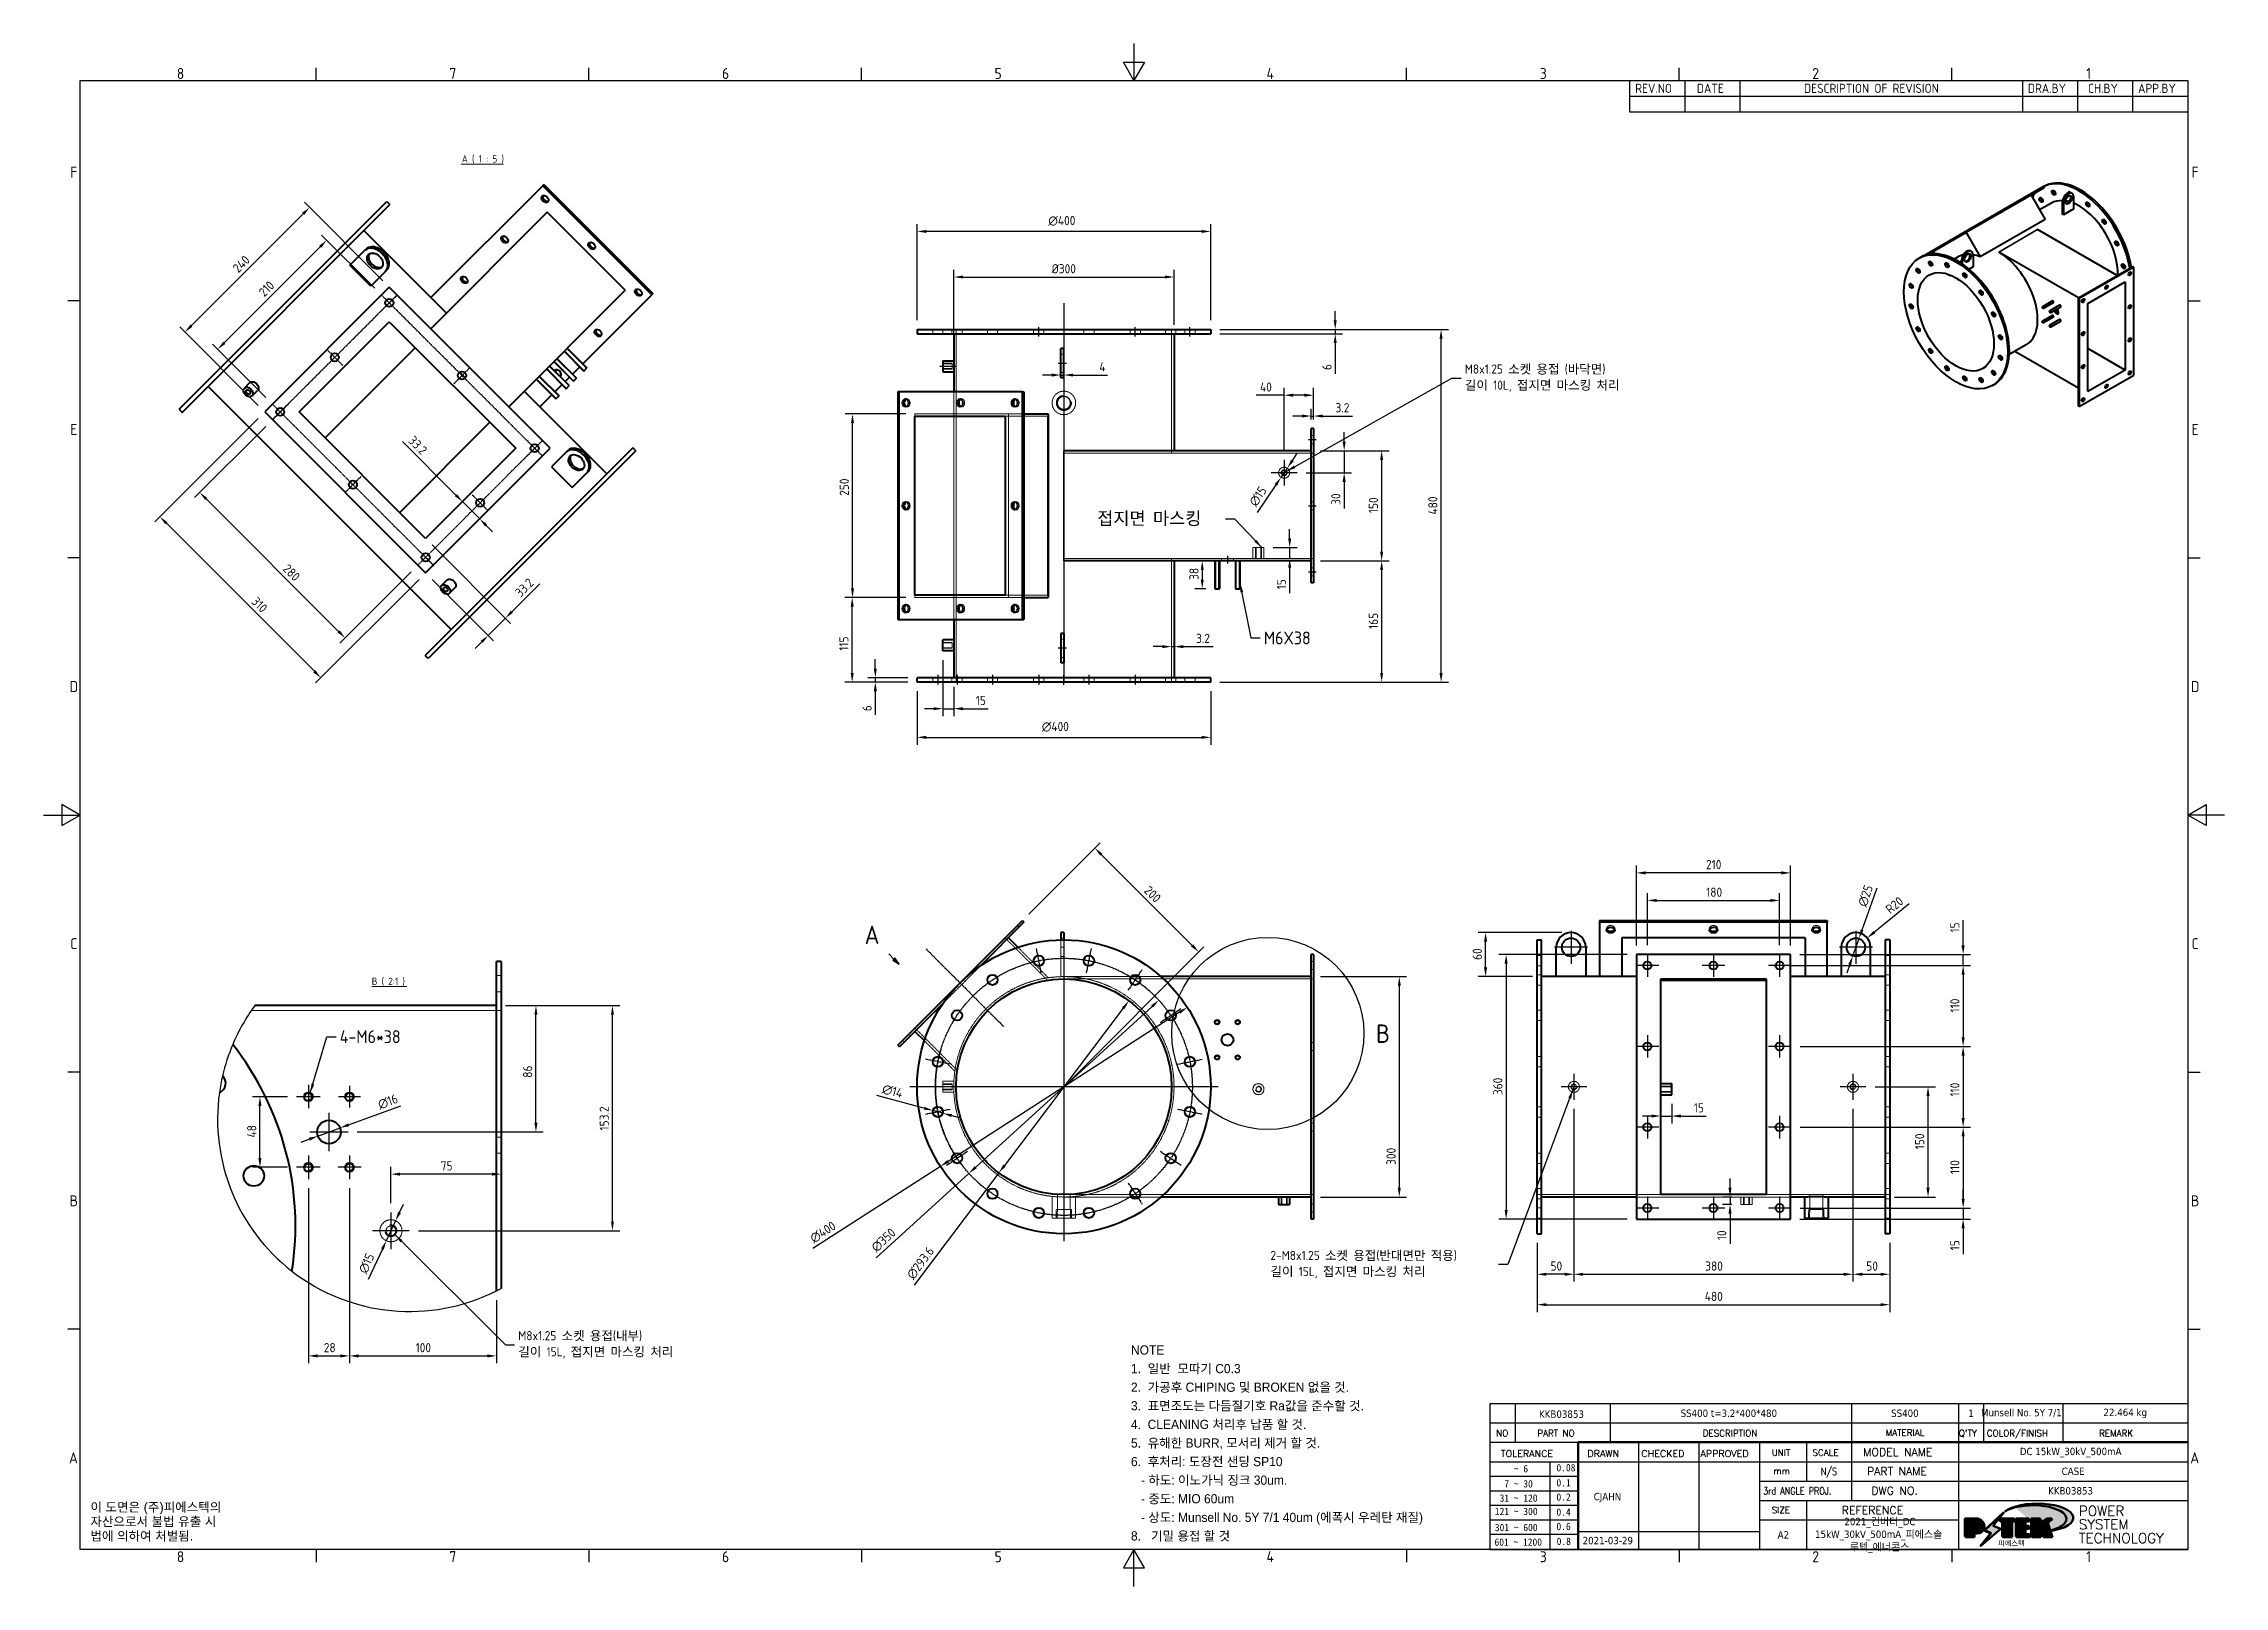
# Model space of a CAD drawing. Header units: millimetres. Extents: x 0 to 2970, y 0 to 2100.
import ezdxf
from ezdxf.enums import TextEntityAlignment as Align

# ---------------------------------------------------------------- set-up
doc = ezdxf.new("R2010")
doc.units = ezdxf.units.MM
doc.header["$LTSCALE"] = 5
doc.linetypes.add('CHAIN', pattern=[0.7087, 0.4724, -0.0591, 0.1181, -0.0591])
doc.linetypes.add('DASHED', pattern=[0.2067, 0.1654, -0.0413])
doc.layers.get('0').update_dxf_attribs({"color": 3, "lineweight": 25, "true_color": 0x00ff00})
for name, color, linetype, lineweight, true_color in [('가려진 것(ISO)', 2, 'DASHED', 18, 0xffff00), ('가려진 좁은 것(ISO)', 2, 'DASHED', 18, 0xffff00), ('가시적인 것(ISO)', 3, 'Continuous', 40, 0x00ff00), ('가시적인 좁은 것(ISO)', 3, 'Continuous', 35, 0x00ff00), ('기호(ISO)', 5, 'Continuous', 25, 0x0000ff), ('제목(ISO)', 5, 'Continuous', 50, 0x0000ff), ('중심 표식(ISO)', 1, 'Continuous', 25, 0xff0000), ('중심선(ISO)', 1, 'Continuous', 25, 0xff0000), ('치수(ISO)', 2, 'Continuous', 25, 0xffff00)]:
    doc.layers.add(name, color=color, linetype=linetype, lineweight=lineweight, true_color=true_color)
for name, color, linetype, lineweight in [('경계(ISO)', 7, 'Continuous', 25), ('끊기 선(JIS)', 7, 'Continuous', 25), ('단면선(ISO)', 7, 'CHAIN', 25), ('상세 경계(JIS)', 7, 'Continuous', 25), ('해치(ISO)', 7, 'Continuous', 18)]:
    doc.layers.add(name, color=color, linetype=linetype, lineweight=lineweight)
doc.styles.add('HAN_291', font='')
doc.styles.add('HAN_370', font='', dxfattribs={"width": 2})
doc.styles.add('ISO Proportional', font='arial.ttf')
doc.styles.add('ISO ProportionalPSTEK', font='isocp.shx')
doc.styles.add('RC_284', font='ROMANC.shx')
doc.styles.add('RC_287', font='ROMANC.shx')
doc.styles.add('RC_292', font='ROMANC.shx')
doc.styles.add('ROMANT_294', font='romant.shx')
doc.styles.add('문자 텍스트_PSTEK_POSCO', font='isocp.shx')
doc.styles.add('부품번호텍스트_PSTEK_POSCO', font='isocp.shx')
doc.styles.add('치수 텍스트_PSTEK_POSCO', font='isocp.shx')
doc.styles.add('텍스트 스타일198', font='tahoma.ttf')
doc.styles.add('텍스트 스타일333', font='ROMANC.shx', dxfattribs={"width": 0.8})
doc.styles.add('텍스트 스타일466', font='isocp.shx')
doc.styles.add('텍스트 스타일512', font='isocp.shx')
doc.styles.get('HAN_291').set_extended_font_data('GulimChe')
doc.styles.get('HAN_370').set_extended_font_data('GulimChe')
doc.dimstyles.new('치수_PSTEK_POSCO', dxfattribs={"dimscale": 5, "dimtxt": 2.5, "dimasz": 2.5, "dimexe": 2, "dimexo": 2.5, "dimgap": 1, "dimtad": 1, "dimrnd": 1e-08, "dimdsep": 46, "dimtxsty": '치수 텍스트_PSTEK_POSCO', "dimcen": 0.09, "dimdle": 10, "dimclrd": 7, "dimclre": 7, "dimclrt": 2, "dimadec": 1, "dimazin": 2, "dimtfac": 1, "dimtmove": 0, "dimatfit": 3, "dimfxl": 1, "dimtolj": 1, "dimlwd": -1, "dimlwe": -1, "dimarcsym": 0})
doc.dimstyles.new('치수_PSTEK_POSCO$7', dxfattribs={"dimscale": 5, "dimtxt": 2.5, "dimasz": 2.5, "dimexe": 2, "dimexo": 2.5, "dimgap": 1, "dimtad": 1, "dimrnd": 1e-08, "dimdsep": 46, "dimtxsty": '치수 텍스트_PSTEK_POSCO', "dimcen": 0.09, "dimdle": 10, "dimclrd": 7, "dimclre": 7, "dimclrt": 2, "dimadec": 1, "dimazin": 2, "dimtfac": 1, "dimtmove": 0, "dimatfit": 3, "dimfxl": 1, "dimtolj": 1, "dimlwd": -1, "dimlwe": -1, "dimarcsym": 0})

msp = doc.modelspace()

# ---------------------------------------------------------------- texts
at = {"layer": '기호(ISO)', "color": 7, "char_height": 10, "attachment_point": 7}
for s, insert, style in [('A ( 1 : 5 )', (569.573, 1937.166), '텍스트 스타일466'), ('B ( 2:1 )', (446.942, 817.641), '텍스트 스타일512')]:
    msp.add_mtext(s, dxfattribs=dict(at, insert=insert, style=style))
at = {"layer": '기호(ISO)', "color": 2, "true_color": 0xffff00, "char_height": 12.5, "attachment_point": 4}
for s, insert, width, line_spacing_factor, style in [('{M8x1.25 소켓 용접 (바닥면)\\P길이 10L, 접지면 마스킹 처리 }', (1935.561, 1644.606), 254.50134, 1.05, '치수 텍스트_PSTEK_POSCO'), ('{2-M8x1.25 소켓 용접(반대면만 적용)\\P길이 15L, 접지면 마스킹 처리 }', (1670.84, 438.084), 305.72362, 1.05, '치수 텍스트_PSTEK_POSCO'), ('{M8x1.25 소켓 용접(내부)\\P길이 15L, 접지면 마스킹 처리 }', (646.429, 328.83), 254.50134, 1.05, '치수 텍스트_PSTEK_POSCO'), ('{\\fArial|b0|i0;\\H12.5000;이 도면은 (주)피에스텍의\\P자산으로서 불법 유출 시 \\P법에 의하여 처벌됨.}', (63.775, 87.573), 196.53052, 0.944221, '문자 텍스트_PSTEK_POSCO')]:
    msp.add_mtext(s, dxfattribs=dict(at, insert=insert, width=width, line_spacing_factor=line_spacing_factor, style=style))
at = {"layer": '기호(ISO)', "color": 2, "true_color": 0xffff00, "char_height": 17.5, "attachment_point": 4, "style": '치수 텍스트_PSTEK_POSCO'}
for s, insert, width in [('{\\fISOCP|b0|i0;\\H17.5000;접지면 마스킹}', (1434.966, 1452.897), 169.84802), ('{\\fISOCP|b0|i0;\\H17.5000;M6X38}', (1661.82, 1290.991), 75.86114), ('{\\fISOCP|b0|i0;\\H17.5000;4-M6*38}', (403.364, 748.225), 101.1621)]:
    msp.add_mtext(s, dxfattribs=dict(at, insert=insert, width=width))

# ---------------------------------------------------------------- blocks, each defined once
blk = doc.blocks.new('경계 Default Border')
at = {"layer": '경계(ISO)'}
for p, q in [((74.25, 410), (74.25, 413.4)), ((148.5, 410), (148.5, 413.4)), ((222.75, 410), (222.75, 413.4)), ((371.25, 410), (371.25, 413.4)), ((445.5, 410), (445.5, 413.4)), ((519.75, 410), (519.75, 413.4)), ((10, 350), (6.6, 350)), ((584, 350), (587.4, 350)), ((10, 280), (6.6, 280)), ((584, 280), (587.4, 280)), ((10, 140), (6.6, 140)), ((584, 140), (587.4, 140)), ((10, 70), (6.6, 70)), ((584, 70), (587.4, 70)), ((74.25, 10), (74.25, 6.6)), ((148.5, 10), (148.5, 6.6)), ((222.75, 10), (222.75, 6.6)), ((371.25, 10), (371.25, 6.6)), ((445.5, 10), (445.5, 6.6)), ((519.75, 10), (519.75, 6.6))]:
    blk.add_line(p, q, dxfattribs=at)
at = {"layer": '경계(ISO)', "flags": 128}
for points in [[(297, 420), (297, 410), (294.11, 415), (299.89, 415), (297, 410)], [(10, 10), (10, 410), (584, 410), (584, 10), (10, 10)], [(0, 210), (10, 210), (5, 212.89), (5, 207.11), (10, 210)], [(594, 210), (584, 210), (589, 212.89), (589, 207.11), (584, 210)], [(297, 0), (297, 10), (294.11, 5), (299.89, 5), (297, 10)]]:
    blk.add_lwpolyline(points, dxfattribs=at)
at = {"layer": '경계(ISO)', "color": 2, "true_color": 0xffff00, "char_height": 3, "attachment_point": 7, "style": '문자 텍스트_PSTEK_POSCO'}
for s, insert in [('8', (36.27, 410.37)), ('7', (110.52, 410.39)), ('6', (184.77, 410.37)), ('5', (259.02, 410.37)), ('4', (333.1, 410.4)), ('3', (407.54, 410.37)), ('2', (481.75, 410.37)), ('1', (556.36, 410.4)), ('F', (7.24, 383.5)), ('F', (585.04, 383.5)), ('E', (7.24, 313.47)), ('E', (585.04, 313.47)), ('D', (7.08, 243.47)), ('D', (584.88, 243.47)), ('C', (7.24, 173.47)), ('C', (585.04, 173.47)), ('B', (7.08, 103.47)), ('B', (584.88, 103.47)), ('A', (6.91, 33.49)), ('A', (584.71, 33.49)), ('8', (36.27, 6.57)), ('7', (110.52, 6.59)), ('6', (184.77, 6.57)), ('5', (259.02, 6.57)), ('4', (333.1, 6.6)), ('3', (407.54, 6.57)), ('2', (481.75, 6.57)), ('1', (556.36, 6.6))]:
    blk.add_mtext(s, dxfattribs=dict(at, insert=insert))
blk = doc.blocks.new('제목 블록 PSTEK')
at = {"true_color": 0xff0000}
h = blk.add_hatch(color=1, dxfattribs=at)
edge = h.paths.add_edge_path(flags=0)
edge.add_line((314.22, 19.61), (314.22, 17))
edge.add_line((314.22, 17), (314.35, 17))
edge.add_arc((314.35, 17.65), 0.651, 270, 360)
edge.add_line((315, 17.65), (315, 18.96))
edge.add_arc((314.35, 18.96), 0.651, 0, 90)
edge.add_line((314.35, 19.61), (314.22, 19.61))
edge = h.paths.add_edge_path()
edge.add_arc((314.98, 18.29), 1.97, 270, 450)
edge.add_line((314.98, 20.26), (311.77, 20.26))
edge.add_line((311.77, 20.26), (311.77, 15.34))
edge.add_line((311.77, 15.34), (314.22, 15.34))
edge.add_line((314.22, 15.34), (314.22, 16.32))
edge.add_line((314.22, 16.32), (314.98, 16.32))
at = {"true_color": 0x848484}
h = blk.add_hatch(color=252, dxfattribs=at)
edge = h.paths.add_edge_path()
edge.add_arc((314.98, 18.29), 1.97, 270, 406.82787)
edge.add_arc((315.16, 18.14), 1.97, -90, 53.56098, ccw=False)
edge.add_line((315.16, 16.17), (314.4, 16.17))
edge.add_line((314.4, 16.17), (314.4, 15.19))
edge.add_line((314.4, 15.19), (311.94, 15.19))
edge.add_line((311.94, 15.19), (311.94, 15.34))
edge.add_line((311.94, 15.34), (314.22, 15.34))
edge.add_line((314.22, 15.34), (314.22, 16.32))
edge.add_line((314.22, 16.32), (314.98, 16.32))
h = blk.add_hatch(color=252, dxfattribs=at)
edge = h.paths.add_edge_path()
edge.add_line((314.4, 19.46), (314.53, 19.46))
edge.add_arc((314.53, 18.81), 0.651, 60.41893, 90, ccw=False)
edge.add_arc((314.35, 18.96), 0.651, 39.96992, 90)
edge.add_line((314.35, 19.61), (314.22, 19.61))
edge.add_line((314.22, 19.61), (314.22, 17))
edge.add_line((314.22, 17), (314.35, 17))
edge.add_arc((314.35, 17.65), 0.651, 270, 274.69308)
edge.add_line((314.4, 17), (314.4, 19.46))
for points in [[(317.22, 17.06), (322.03, 21.63), (322.28, 21.94), (317.05, 16.98), (318.75, 16.19), (316, 12.72), (316.34, 13), (318.92, 16.27)], [(321.98, 19.61), (321.4, 19.61), (321.4, 19.46), (321.98, 19.46)], [(324.66, 19.46), (325.42, 19.46), (325.42, 20.11), (325.24, 20.11), (325.24, 19.61), (324.48, 19.61), (324.48, 15.34), (322.16, 15.34), (322.16, 15.19), (324.66, 15.19)], [(328.29, 19.46), (329.41, 19.46), (329.41, 20.11), (329.23, 20.11), (329.23, 19.61), (328.11, 19.61), (328.11, 18.26), (328.29, 18.26)], [(328.29, 17.42), (329.41, 17.42), (329.41, 18.11), (329.23, 18.11), (329.23, 17.56), (328.11, 17.56), (328.11, 15.99), (328.29, 15.99)], [(332.51, 20.11), (332.33, 20.11), (332.33, 19), (332.51, 19.11)], [(335.62, 20.11), (335.25, 20.11), (334.25, 19.31), (335.49, 15.34), (333.2, 15.34), (333.25, 15.19), (335.66, 15.19), (334.43, 19.16)], [(329.54, 15.85), (329.36, 15.85), (329.36, 15.34), (325.83, 15.34), (325.83, 15.19), (329.54, 15.19)], [(332.51, 16.93), (332.33, 17.43), (332.33, 15.34), (330.04, 15.34), (330.04, 15.19), (332.51, 15.19)]]:
    blk.add_hatch(color=252, dxfattribs=at).paths.add_polyline_path(points)
at = {"true_color": 0x0000ff}
blk.add_hatch(color=5, dxfattribs=at).paths.add_polyline_path([(321.62, 17.42), (319.53, 18.25), (322.45, 22.02), (317.22, 17.06), (318.92, 16.27), (316.17, 12.8)])
at = {"true_color": 0xff0000}
for points in [[(324.48, 19.61), (325.24, 19.61), (325.24, 20.26), (321.23, 20.26), (321.23, 19.61), (321.98, 19.61), (321.98, 15.34), (324.48, 15.34)], [(329.23, 20.26), (325.66, 20.26), (325.66, 15.34), (329.36, 15.34), (329.36, 15.99), (328.11, 15.99), (328.11, 17.56), (329.23, 17.56), (329.23, 18.26), (328.11, 18.26), (328.11, 19.61), (329.23, 19.61)], [(332.33, 20.26), (329.86, 20.26), (329.86, 15.34), (332.33, 15.34), (332.33, 17.43), (333.07, 15.34), (335.49, 15.34), (334.25, 19.31), (335.44, 20.26), (334.31, 20.26), (332.33, 19)]]:
    blk.add_hatch(color=1, dxfattribs=at).paths.add_polyline_path(points)
at = {"layer": '해치(ISO)', "true_color": 0x27d1fc}
h = blk.add_hatch(color=140, dxfattribs=at)
edge = h.paths.add_edge_path()
edge.add_ellipse((330.37, 20.16), major_axis=(9.1, 0), ratio=0.40699, start_angle=301.30985, end_angle=507.74369)
edge.add_ellipse((331.53, 20.46), major_axis=(-9.82, 0), ratio=0.39426, start_angle=111.51207, end_angle=334.47025, ccw=False)
edge.add_line((335.14, 16.86), (335.1, 16.99))
at = {"color": 180, "true_color": 0x3f00ff}
for p, q in [((182.48, 11.79), (182.48, 51.57)), ((182.48, 51.57), (372.48, 51.57)), ((189.27, 51.57), (189.27, 41.01)), ((215.22, 41.01), (215.22, 51.57)), ((280.88, 51.57), (280.88, 41.01)), ((310.09, 51.57), (310.09, 41.01)), ((316.9, 51.57), (316.9, 41.01)), ((338.46, 51.57), (338.46, 41.01)), ((372.48, 51.57), (372.48, 11.79)), ((182.48, 46.29), (372.48, 46.29)), ((182.48, 41.01), (206.45, 41.01)), ((182.48, 35.73), (206.45, 35.73)), ((198.86, 12.03), (198.86, 35.73)), ((206.45, 35.73), (372.48, 35.73)), ((222.94, 11.79), (222.94, 41.01)), ((239.43, 11.79), (239.43, 41.01)), ((255.92, 11.79), (255.92, 41.01)), ((268.69, 41.01), (268.69, 30.45)), ((280.88, 41.01), (280.88, 25.17)), ((310.09, 41.01), (310.09, 11.79)), ((182.48, 31.78), (206.45, 31.78)), ((255.92, 30.45), (372.48, 30.45)), ((182.48, 27.83), (206.45, 27.83)), ((182.48, 23.88), (206.45, 23.88)), ((255.92, 25.17), (372.48, 25.17)), ((268.69, 25.17), (268.69, 11.79)), ((182.48, 19.93), (206.45, 19.93)), ((255.92, 19.89), (310.09, 19.89)), ((182.48, 15.98), (206.45, 15.98)), ((206.45, 16.74), (255.92, 16.74)), ((182.48, 11.79), (372.48, 11.79))]:
    blk.add_line(p, q, dxfattribs=at)
at = {"color": 7, "lineweight": 50}
for p, q in [((206.45, 11.79), (206.45, 41.01)), ((206.45, 41.01), (372.48, 41.01))]:
    blk.add_line(p, q, dxfattribs=at)
at = {"color": 7}
for p, q in [((314.98, 20.26), (311.77, 20.26)), ((311.77, 20.26), (311.77, 15.34)), ((314.98, 20.26), (311.77, 20.26)), ((311.77, 20.26), (311.77, 15.34)), ((314.22, 17), (314.22, 19.61)), ((314.22, 19.61), (314.35, 19.61)), ((314.35, 19.61), (314.22, 19.61)), ((314.22, 19.61), (314.22, 17)), ((314.22, 17), (314.22, 19.61)), ((314.22, 19.61), (314.35, 19.61)), ((314.4, 19.46), (314.53, 19.46)), ((314.4, 17), (314.4, 19.46)), ((315, 18.96), (315, 17.65)), ((315, 18.96), (315, 17.65)), ((322.28, 21.94), (317.05, 16.98)), ((322.45, 22.02), (317.22, 17.06)), ((317.22, 17.06), (322.03, 21.63)), ((319.53, 18.25), (322.45, 22.02)), ((321.62, 17.42), (319.53, 18.25)), ((325.24, 20.26), (321.23, 20.26)), ((321.23, 20.26), (321.23, 19.61)), ((325.24, 20.26), (321.23, 20.26)), ((321.23, 20.26), (321.23, 19.61)), ((321.23, 19.61), (321.98, 19.61)), ((321.23, 19.61), (321.98, 19.61)), ((321.4, 19.61), (321.4, 19.46)), ((321.98, 19.61), (321.4, 19.61)), ((321.4, 19.46), (321.98, 19.46)), ((321.98, 19.61), (321.98, 15.34)), ((321.98, 19.46), (321.98, 19.61)), ((321.98, 19.61), (321.98, 15.34)), ((322.03, 21.63), (322.28, 21.94)), ((324.48, 19.61), (325.24, 19.61)), ((324.48, 15.34), (324.48, 19.61)), ((325.24, 19.61), (324.48, 19.61)), ((324.48, 19.61), (324.48, 15.34)), ((324.48, 19.61), (325.24, 19.61)), ((324.48, 15.34), (324.48, 19.61)), ((324.66, 19.46), (325.42, 19.46)), ((324.66, 15.19), (324.66, 19.46)), ((325.24, 19.61), (325.24, 20.26)), ((325.24, 19.61), (325.24, 20.26)), ((325.42, 20.11), (325.24, 20.11)), ((325.24, 20.11), (325.24, 19.61)), ((325.42, 19.46), (325.42, 20.11)), ((329.23, 20.26), (325.66, 20.26)), ((325.66, 20.26), (325.66, 15.34)), ((325.66, 20.26), (325.66, 15.34)), ((329.23, 20.26), (325.66, 20.26)), ((328.11, 18.26), (328.11, 19.61)), ((328.11, 19.61), (329.23, 19.61)), ((329.23, 19.61), (328.11, 19.61)), ((328.11, 19.61), (328.11, 18.26)), ((328.11, 18.26), (328.11, 19.61)), ((328.11, 19.61), (329.23, 19.61)), ((329.23, 18.26), (328.11, 18.26)), ((328.11, 18.26), (328.29, 18.26)), ((329.23, 18.26), (328.11, 18.26)), ((328.29, 18.26), (328.29, 19.46)), ((328.29, 19.46), (329.41, 19.46)), ((329.23, 19.61), (329.23, 20.26)), ((329.23, 19.61), (329.23, 20.26)), ((329.41, 20.11), (329.23, 20.11)), ((329.23, 20.11), (329.23, 19.61)), ((329.23, 17.56), (329.23, 18.26)), ((329.23, 17.56), (329.23, 18.26)), ((329.41, 18.11), (329.23, 18.11)), ((329.23, 18.11), (329.23, 17.56)), ((329.41, 19.46), (329.41, 20.11)), ((329.41, 17.42), (329.41, 18.11)), ((332.33, 20.26), (329.86, 20.26)), ((329.86, 20.26), (329.86, 15.34)), ((329.86, 20.26), (329.86, 15.34)), ((332.33, 20.26), (329.86, 20.26)), ((334.31, 20.26), (332.33, 19)), ((332.33, 19), (332.33, 20.26)), ((334.31, 20.26), (332.33, 19)), ((332.33, 19), (332.33, 20.26)), ((332.51, 20.11), (332.33, 20.11)), ((332.33, 20.11), (332.33, 19)), ((332.33, 19), (332.51, 19.11)), ((332.51, 19.11), (332.51, 20.11)), ((334.25, 19.31), (335.44, 20.26)), ((334.25, 19.31), (335.44, 20.26)), ((335.25, 20.11), (334.25, 19.31)), ((335.49, 15.34), (334.25, 19.31)), ((334.25, 19.31), (335.49, 15.34)), ((335.49, 15.34), (334.25, 19.31)), ((335.44, 20.26), (334.31, 20.26)), ((335.44, 20.26), (334.31, 20.26)), ((334.43, 19.16), (335.62, 20.11)), ((335.66, 15.19), (334.43, 19.16)), ((335.62, 20.11), (335.25, 20.11)), ((311.77, 15.34), (314.22, 15.34)), ((311.77, 15.34), (314.22, 15.34)), ((314.22, 15.34), (311.94, 15.34)), ((311.94, 15.34), (311.94, 15.19)), ((311.94, 15.19), (314.4, 15.19)), ((314.35, 17), (314.22, 17)), ((314.22, 17), (314.35, 17)), ((314.35, 17), (314.22, 17)), ((314.22, 16.32), (314.98, 16.32)), ((314.22, 15.34), (314.22, 16.32)), ((314.98, 16.32), (314.22, 16.32)), ((314.22, 16.32), (314.22, 15.34)), ((314.22, 16.32), (314.98, 16.32)), ((314.22, 15.34), (314.22, 16.32)), ((314.4, 16.17), (315.16, 16.17)), ((314.4, 15.19), (314.4, 16.17)), ((318.75, 16.19), (316, 12.72)), ((316, 12.72), (316.34, 13)), ((316.17, 12.8), (321.62, 17.42)), ((318.92, 16.27), (316.17, 12.8)), ((316.34, 13), (318.92, 16.27)), ((317.05, 16.98), (318.75, 16.19)), ((318.92, 16.27), (317.22, 17.06)), ((317.22, 17.06), (318.92, 16.27)), ((321.98, 15.34), (324.48, 15.34)), ((321.98, 15.34), (324.48, 15.34)), ((324.48, 15.34), (322.16, 15.34)), ((322.16, 15.34), (322.16, 15.19)), ((322.16, 15.19), (324.66, 15.19)), ((325.66, 15.34), (329.36, 15.34)), ((325.66, 15.34), (329.36, 15.34)), ((329.36, 15.34), (325.83, 15.34)), ((325.83, 15.34), (325.83, 15.19)), ((325.83, 15.19), (329.54, 15.19)), ((328.11, 17.56), (329.23, 17.56)), ((328.11, 15.99), (328.11, 17.56)), ((329.23, 17.56), (328.11, 17.56)), ((328.11, 17.56), (328.11, 15.99)), ((328.11, 17.56), (329.23, 17.56)), ((328.11, 15.99), (328.11, 17.56)), ((329.36, 15.99), (328.11, 15.99)), ((328.11, 15.99), (328.29, 15.99)), ((329.36, 15.99), (328.11, 15.99)), ((328.29, 15.99), (328.29, 17.42)), ((328.29, 17.42), (329.41, 17.42)), ((329.36, 15.34), (329.36, 15.99)), ((329.36, 15.34), (329.36, 15.99)), ((329.54, 15.85), (329.36, 15.85)), ((329.36, 15.85), (329.36, 15.34)), ((329.54, 15.19), (329.54, 15.85)), ((329.86, 15.34), (332.33, 15.34)), ((329.86, 15.34), (332.33, 15.34)), ((332.33, 15.34), (330.04, 15.34)), ((330.04, 15.34), (330.04, 15.19)), ((330.04, 15.19), (332.51, 15.19)), ((332.33, 17.43), (333.07, 15.34)), ((332.33, 15.34), (332.33, 17.43)), ((332.51, 16.93), (332.33, 17.43)), ((332.33, 17.43), (332.33, 15.34)), ((332.33, 17.43), (333.07, 15.34)), ((332.33, 15.34), (332.33, 17.43)), ((332.51, 15.19), (332.51, 16.93)), ((333.07, 15.34), (335.49, 15.34)), ((333.07, 15.34), (335.49, 15.34)), ((335.49, 15.34), (333.2, 15.34)), ((333.2, 15.34), (333.25, 15.19)), ((333.25, 15.19), (335.66, 15.19)), ((345.04, 17.5), (344.99, 17.69))]:
    blk.add_line(p, q, dxfattribs=at)
at = {"color": 1, "true_color": 0xff0000}
for p, q in [((314.98, 20.26), (311.77, 20.26)), ((311.77, 20.26), (311.77, 15.34)), ((314.22, 17), (314.22, 19.61)), ((314.22, 19.61), (314.35, 19.61)), ((315, 18.96), (315, 17.65)), ((325.24, 20.26), (321.23, 20.26)), ((321.23, 20.26), (321.23, 19.61)), ((321.23, 19.61), (321.98, 19.61)), ((321.98, 19.61), (321.98, 15.34)), ((324.48, 19.61), (325.24, 19.61)), ((324.48, 15.34), (324.48, 19.61)), ((325.24, 19.61), (325.24, 20.26)), ((329.23, 20.26), (325.66, 20.26)), ((325.66, 20.26), (325.66, 15.34)), ((328.11, 18.26), (328.11, 19.61)), ((328.11, 19.61), (329.23, 19.61)), ((329.23, 18.26), (328.11, 18.26)), ((329.23, 19.61), (329.23, 20.26)), ((329.23, 17.56), (329.23, 18.26)), ((332.33, 20.26), (329.86, 20.26)), ((329.86, 20.26), (329.86, 15.34)), ((334.31, 20.26), (332.33, 19)), ((332.33, 19), (332.33, 20.26)), ((334.25, 19.31), (335.44, 20.26)), ((335.49, 15.34), (334.25, 19.31)), ((335.44, 20.26), (334.31, 20.26)), ((311.77, 15.34), (314.22, 15.34)), ((314.35, 17), (314.22, 17)), ((314.22, 16.32), (314.98, 16.32)), ((314.22, 15.34), (314.22, 16.32)), ((321.98, 15.34), (324.48, 15.34)), ((325.66, 15.34), (329.36, 15.34)), ((328.11, 17.56), (329.23, 17.56)), ((328.11, 15.99), (328.11, 17.56)), ((329.36, 15.99), (328.11, 15.99)), ((329.36, 15.34), (329.36, 15.99)), ((329.86, 15.34), (332.33, 15.34)), ((332.33, 17.43), (333.07, 15.34)), ((332.33, 15.34), (332.33, 17.43)), ((333.07, 15.34), (335.49, 15.34))]:
    blk.add_line(p, q, dxfattribs=at)
at = {"color": 5, "true_color": 0x0000ff}
for p, q in [((322.45, 22.02), (317.22, 17.06)), ((319.53, 18.25), (322.45, 22.02)), ((321.62, 17.42), (319.53, 18.25)), ((316.17, 12.8), (321.62, 17.42)), ((318.92, 16.27), (316.17, 12.8)), ((317.22, 17.06), (318.92, 16.27))]:
    blk.add_line(p, q, dxfattribs=at)
at = {"color": 7}
for centre, radius, start, end in [((314.35, 18.96), 0.651, 0, 90), ((314.35, 18.96), 0.651, 39.96992, 90), ((314.35, 18.96), 0.651, 0, 90), ((314.53, 18.81), 0.651, 60.41893, 90), ((314.98, 18.29), 1.97, 270, 90), ((314.98, 18.29), 1.97, 270, 90), ((314.98, 18.29), 1.97, 270, 46.82787), ((315.16, 18.14), 1.97, 270, 53.56098), ((314.35, 17.65), 0.651, 270, 0), ((314.35, 17.65), 0.651, 270, 0), ((314.35, 17.65), 0.651, 270, 274.69308)]:
    blk.add_arc(centre, radius, start, end, dxfattribs=at)
at = {"color": 1, "true_color": 0xff0000}
for centre, radius, start, end in [((314.35, 18.96), 0.651, 0, 90), ((314.98, 18.29), 1.97, 270, 90), ((314.35, 17.65), 0.651, 270, 0)]:
    blk.add_arc(centre, radius, start, end, dxfattribs=at)
at = {"layer": '제목(ISO)', "lineweight": 18}
blk.add_line((182.48, 35.73), (182.48, 11.79), dxfattribs=at)
at = {"layer": '제목(ISO)'}
for p, q in [((314.98, 20.26), (311.77, 20.26)), ((311.77, 20.26), (311.77, 15.34)), ((314.22, 17), (314.22, 19.61)), ((314.22, 19.61), (314.35, 19.61)), ((314.35, 19.61), (314.22, 19.61)), ((314.22, 19.61), (314.22, 17)), ((314.4, 19.46), (314.53, 19.46)), ((314.4, 17), (314.4, 19.46)), ((315, 18.96), (315, 17.65)), ((322.28, 21.94), (317.05, 16.98)), ((322.45, 22.02), (317.22, 17.06)), ((317.22, 17.06), (322.03, 21.63)), ((319.53, 18.25), (322.45, 22.02)), ((321.62, 17.42), (319.53, 18.25)), ((325.24, 20.26), (321.23, 20.26)), ((321.23, 20.26), (321.23, 19.61)), ((321.23, 19.61), (321.98, 19.61)), ((321.98, 19.61), (321.4, 19.61)), ((321.4, 19.61), (321.4, 19.46)), ((321.4, 19.46), (321.98, 19.46)), ((321.98, 19.61), (321.98, 15.34)), ((321.98, 19.46), (321.98, 19.61)), ((322.03, 21.63), (322.28, 21.94)), ((324.48, 19.61), (325.24, 19.61)), ((324.48, 15.34), (324.48, 19.61)), ((325.24, 19.61), (324.48, 19.61)), ((324.48, 19.61), (324.48, 15.34)), ((324.66, 19.46), (325.42, 19.46)), ((324.66, 15.19), (324.66, 19.46)), ((325.24, 19.61), (325.24, 20.26)), ((325.42, 20.11), (325.24, 20.11)), ((325.24, 20.11), (325.24, 19.61)), ((325.42, 19.46), (325.42, 20.11)), ((329.23, 20.26), (325.66, 20.26)), ((325.66, 20.26), (325.66, 15.34)), ((328.11, 18.26), (328.11, 19.61)), ((328.11, 19.61), (329.23, 19.61)), ((329.23, 19.61), (328.11, 19.61)), ((328.11, 19.61), (328.11, 18.26)), ((329.23, 18.26), (328.11, 18.26)), ((328.11, 18.26), (328.29, 18.26)), ((328.29, 19.46), (329.41, 19.46)), ((328.29, 18.26), (328.29, 19.46)), ((329.23, 19.61), (329.23, 20.26)), ((329.41, 20.11), (329.23, 20.11)), ((329.23, 20.11), (329.23, 19.61)), ((329.23, 17.56), (329.23, 18.26)), ((329.41, 18.11), (329.23, 18.11)), ((329.23, 18.11), (329.23, 17.56)), ((329.41, 19.46), (329.41, 20.11)), ((329.41, 17.42), (329.41, 18.11)), ((332.33, 20.26), (329.86, 20.26)), ((329.86, 20.26), (329.86, 15.34)), ((334.31, 20.26), (332.33, 19)), ((332.33, 19), (332.33, 20.26)), ((332.51, 20.11), (332.33, 20.11)), ((332.33, 20.11), (332.33, 19)), ((332.33, 19), (332.51, 19.11)), ((332.51, 19.11), (332.51, 20.11)), ((334.25, 19.31), (335.44, 20.26)), ((335.25, 20.11), (334.25, 19.31)), ((335.49, 15.34), (334.25, 19.31)), ((334.25, 19.31), (335.49, 15.34)), ((335.44, 20.26), (334.31, 20.26)), ((334.43, 19.16), (335.62, 20.11)), ((335.66, 15.19), (334.43, 19.16)), ((335.62, 20.11), (335.25, 20.11)), ((311.77, 15.34), (314.22, 15.34)), ((314.22, 15.34), (311.94, 15.34)), ((311.94, 15.34), (311.94, 15.19)), ((311.94, 15.19), (314.4, 15.19)), ((314.35, 17), (314.22, 17)), ((314.22, 17), (314.35, 17)), ((314.22, 15.34), (314.22, 16.32)), ((314.22, 16.32), (314.98, 16.32)), ((314.98, 16.32), (314.22, 16.32)), ((314.22, 16.32), (314.22, 15.34)), ((314.4, 15.19), (314.4, 16.17)), ((314.4, 16.17), (315.16, 16.17)), ((318.75, 16.19), (316, 12.72)), ((316, 12.72), (316.34, 13)), ((316.17, 12.8), (321.62, 17.42)), ((318.92, 16.27), (316.17, 12.8)), ((316.34, 13), (318.92, 16.27)), ((317.05, 16.98), (318.75, 16.19)), ((317.22, 17.06), (318.92, 16.27)), ((318.92, 16.27), (317.22, 17.06)), ((321.98, 15.34), (324.48, 15.34)), ((324.48, 15.34), (322.16, 15.34)), ((322.16, 15.34), (322.16, 15.19)), ((322.16, 15.19), (324.66, 15.19)), ((325.66, 15.34), (329.36, 15.34)), ((329.36, 15.34), (325.83, 15.34)), ((325.83, 15.34), (325.83, 15.19)), ((325.83, 15.19), (329.54, 15.19)), ((328.11, 15.99), (328.11, 17.56)), ((328.11, 17.56), (329.23, 17.56)), ((329.23, 17.56), (328.11, 17.56)), ((328.11, 17.56), (328.11, 15.99)), ((329.36, 15.99), (328.11, 15.99)), ((328.11, 15.99), (328.29, 15.99)), ((328.29, 17.42), (329.41, 17.42)), ((328.29, 15.99), (328.29, 17.42)), ((329.36, 15.34), (329.36, 15.99)), ((329.54, 15.85), (329.36, 15.85)), ((329.36, 15.85), (329.36, 15.34)), ((329.54, 15.19), (329.54, 15.85)), ((329.86, 15.34), (332.33, 15.34)), ((332.33, 15.34), (330.04, 15.34)), ((330.04, 15.34), (330.04, 15.19)), ((330.04, 15.19), (332.51, 15.19)), ((332.33, 15.34), (332.33, 17.43)), ((332.33, 17.43), (333.07, 15.34)), ((332.51, 16.93), (332.33, 17.43)), ((332.33, 17.43), (332.33, 15.34)), ((332.51, 15.19), (332.51, 16.93)), ((333.07, 15.34), (335.49, 15.34)), ((335.49, 15.34), (333.2, 15.34)), ((333.2, 15.34), (333.25, 15.19)), ((333.25, 15.19), (335.66, 15.19))]:
    blk.add_line(p, q, dxfattribs=at)
at = {"layer": '제목(ISO)', "color": 4, "true_color": 0x00ffff}
blk.add_line((335.14, 16.86), (335.1, 16.99), dxfattribs=at)
at = {"layer": '제목(ISO)'}
for centre, radius, start, end in [((314.35, 18.96), 0.651, 0, 90), ((314.35, 18.96), 0.651, 39.96992, 90), ((314.53, 18.81), 0.651, 60.41893, 90), ((314.98, 18.29), 1.97, 46.82787, 90), ((314.98, 18.29), 1.97, 270, 46.82787), ((314.98, 18.29), 1.97, 270, 46.82787), ((315.16, 18.14), 1.97, 270, 53.56098), ((314.35, 17.65), 0.651, 270, 0), ((314.35, 17.65), 0.651, 270, 274.69308)]:
    blk.add_arc(centre, radius, start, end, dxfattribs=at)
at = {"layer": '제목(ISO)', "color": 4, "true_color": 0x00ffff}
for centre, major_axis, ratio, start_param, end_param in [((331.53, 20.46), (9.82, 0), 0.39426, 5.087845, 8.9792), ((330.37, 20.16), (9.1, 0), 0.40699, 5.258849, 8.861799)]:
    blk.add_ellipse(centre, major_axis=major_axis, ratio=ratio, start_param=start_param, end_param=end_param, dxfattribs=at)
at = {"color": 2, "true_color": 0xffff00}
for s, height, style, p in [('NO', 1.742, 'RC_284', (184.14, 42.62)), ('PART NO', 1.742, 'RC_284', (195.34, 42.62)), ('DESCRIPTION', 1.7424, 'RC_284', (240.4, 42.62)), ("Q'TY", 1.742, 'RC_284', (310.14, 42.62)), ('COLOR/FINISH', 1.7424, 'RC_284', (317.77, 42.62)), ('REMARK', 1.742, 'RC_284', (348.35, 42.62)), (' TOLERANCE', 1.9, 'RC_287', (184.09, 37.01)), ('DRAWN', 1.9, 'RC_287', (208.98, 37.01)), ('CHECKED', 1.9, 'RC_287', (223.69, 37.01)), ('APPROVED', 1.9, 'RC_287', (239.78, 37.01)), ('UNIT', 1.742, 'RC_284', (259.17, 37.34)), ('SCALE', 1.742, 'RC_284', (270.29, 37.34)), ('MODEL NAME', 2.178, 'RC_292', (284.1, 37.25)), ('  7 ~ 30', 2, 'HAN_291', (183.77, 28.71)), ('    ~ 6', 2, 'HAN_291', (183.77, 32.82)), ('0.08', 2, 'HAN_291', (200.55, 33.1)), ('0.1', 2, 'HAN_291', (200.55, 28.99)), ('mm', 1.742, 'RC_284', (259.65, 32.35)), ('PART NAME', 2.178, 'RC_292', (285.14, 32.03)), (' 31 ~ 120', 2, 'HAN_291', (183.77, 24.83)), ('0.2', 2, 'HAN_291', (200.55, 25.11)), (' DWG NO.', 2.178, 'RC_292', (284.81, 26.75)), ('301 ~ 600', 2, 'HAN_291', (183.77, 16.83)), ('121 ~ 300', 2, 'HAN_291', (183.77, 21.21)), ('0.4', 2, 'HAN_291', (200.55, 21)), ('0.6', 2, 'HAN_291', (200.55, 17.12)), ('SIZE', 1.742, 'RC_284', (259.17, 21.69)), ('REFERENCE', 2.178, 'RC_292', (278.27, 21.43)), ('601 ~ 1200', 2, 'HAN_291', (183.68, 12.85)), ('0.8', 2, 'HAN_291', (200.61, 13.06))]:
    blk.add_text(s, height=height, dxfattribs=dict(at, style=style)).set_placement(p)
at = {"color": 2, "true_color": 0xffff00, "style": 'RC_284'}
blk.add_text('MATERIAL', height=1.742, dxfattribs=at).set_placement((295.48, 43.65), align=Align.MIDDLE_CENTER)
at = {"color": 7, "style": '텍스트 스타일333', "width": 0.8}
blk.add_text('N/S', height=2, dxfattribs=at).set_placement((274.78, 33.09), align=Align.MIDDLE_CENTER)
at = {"color": 2, "true_color": 0xffff00, "style": '텍스트 스타일333', "width": 0.8}
blk.add_text('3rd ANGLE PROJ.', height=2, dxfattribs=at).set_placement((256.84, 26.76))
at = {"color": 7, "style": 'ROMANT_294'}
for s, p in [('POWER', (342.83, 20.97)), ('SYSTEM', (342.83, 17.33)), ('TECHNOLOGY', (342.83, 13.57))]:
    blk.add_text(s, height=2.7, dxfattribs=at).set_placement(p)
at = {"color": 7, "insert": (320.85, 14.21), "char_height": 1.4, "attachment_point": 1, "line_spacing_factor": 0.332, "style": 'HAN_370'}
blk.add_mtext('\\fHY견고딕|b0|i0;\\H1.4000;피에스텍', dxfattribs=at)
at = {"layer": '제목(ISO)', "color": 7, "style": '텍스트 스타일198'}
for tag, p in [('부품_번호_001', (195.81, 47.68)), ('설명_001', (234.36, 47.92)), ('재질_001', (291.7, 47.93)), ("3._Q'TY_001", (312.71, 47.92)), ('4._COLOR_001', (316.19, 48.1)), ('질량\\P3;_001', (349.54, 48.16)), ('1._MODEL_NAME_001', (326.77, 37.52)), ('제목_001', (338.15, 32.12)), ('설계자_001', (210.68, 25.23)), ('부품_번호_001', (334.47, 26.81)), ('프로젝트_001', (278.97, 18.44)), ('작성_날짜_001', (207.67, 13.27)), ('시트_크기_001', (260.79, 14.82)), ('프로젝트_002', (270.98, 14.98)), ('프로젝트_003', (280.45, 11.55))]:
    blk.add_attdef(tag, p, '', height=2, dxfattribs=at)
for tag, p in [('점검자', (231.18, 26.23)), ('엔지니어링_승인자', (247.67, 26.23)), ('점검_날짜', (231.18, 14.27)), ('엔지니어링_승인_날짜', (247.67, 14.27))]:
    blk.add_attdef(tag, text='', height=2, dxfattribs=at).set_placement(p, align=Align.MIDDLE_CENTER)
blk = doc.blocks.new('리비전 내역')
at = {"layer": '기호(ISO)'}
for p, q in [((432, 410), (584, 410)), ((432, 410), (432, 405.72)), ((447, 410), (447, 405.72)), ((462, 410), (462, 405.72)), ((539, 410), (539, 405.72)), ((554, 410), (554, 405.72)), ((569, 410), (569, 405.72)), ((584, 410), (584, 405.72)), ((432, 405.72), (584, 405.72)), ((432, 405.72), (432, 401.44)), ((447, 405.72), (447, 401.44)), ((462, 405.72), (462, 401.44)), ((539, 405.72), (539, 401.44)), ((554, 405.72), (554, 401.44)), ((569, 405.72), (569, 401.44)), ((584, 405.72), (584, 401.44)), ((432, 401.44), (584, 401.44))]:
    blk.add_line(p, q, dxfattribs=at)
at = {"layer": '기호(ISO)', "color": 2, "true_color": 0xffff00, "char_height": 2.5, "attachment_point": 7, "style": 'ISO ProportionalPSTEK'}
for s, insert in [('REV.NO', (433.53, 406.58)), ('DATE', (450.31, 406.58)), ('DESCRIPTION OF REVISION', (479.51, 406.58)), ('DRA.BY', (540.48, 406.58)), ('CH.BY', (556.86, 406.58)), ('APP.BY', (570.48, 406.58))]:
    blk.add_mtext(s, dxfattribs=dict(at, insert=insert))
blk = doc.blocks.new('2dTransSection0')
at = {"layer": '단면선(ISO)', "linetype": 'Continuous'}
for p, q in [((230.18, 172.2), (231.6, 170.79)), ((231.88, 171.07), (231.31, 170.5)), ((231.31, 170.5), (233.01, 169.37)), ((231.6, 170.79), (233.01, 169.37)), ((233.01, 169.37), (231.88, 171.07))]:
    blk.add_line(p, q, dxfattribs=at)
at = {"layer": '단면선(ISO)', "linetype": 'Continuous', "flags": 128}
blk.add_lwpolyline([(231.31, 170.5), (233.01, 169.37), (231.88, 171.07), (231.31, 170.5)], dxfattribs=at)
at = {"layer": '단면선(ISO)'}
blk.add_solid([(231.31, 170.5), (233.01, 169.37), (231.88, 171.07), (231.31, 170.5)], dxfattribs=at)
at = {"layer": '단면선(ISO)', "insert": (223.62, 174.87), "char_height": 5, "attachment_point": 7, "style": '부품번호텍스트_PSTEK_POSCO'}
blk.add_mtext('A', dxfattribs=at)
blk = doc.blocks.new('2dDetail0')
at = {"layer": '상세 경계(JIS)'}
blk.add_circle((333.45, 150.53), 26.16, dxfattribs=at)
at = {"layer": '상세 경계(JIS)', "insert": (362.91, 147.97), "char_height": 5, "attachment_point": 7, "style": '부품번호텍스트_PSTEK_POSCO'}
blk.add_mtext('B', dxfattribs=at)
blk = doc.blocks.new('*D24')
at = {"layer": 'Defpoints', "color": 0, "transparency": 16777216}
for p in [(403.7, 624), (373.6, 613)]:
    blk.add_point(p, dxfattribs=at)
at = {"layer": '치수(ISO)', "color": 7, "transparency": 16777216}
for p, q in [((415.4, 628.2), (486.3, 654.1)), ((373.6, 613), (403.7, 624)), ((361.9, 608.7), (350.1, 604.4))]:
    blk.add_line(p, q, dxfattribs=at)
for points in [[(414.7, 630.2), (416.1, 626.3), (403.7, 624)], [(361.1, 610.7), (362.6, 606.7), (373.6, 613)]]:
    blk.add_solid(points, dxfattribs=at)
at = {"layer": '치수(ISO)', "color": 2, "transparency": 16777216, "insert": (456, 655), "char_height": 12.5, "attachment_point": 4, "rotation": 20.0588, "style": '치수 텍스트_PSTEK_POSCO'}
blk.add_mtext('\\A1;∅16', dxfattribs=at)
blk = doc.blocks.new('*D25')
at = {"layer": 'Defpoints', "color": 0, "transparency": 16777216}
for p in [(1557.7, 788.3), (1221.3, 571.7)]:
    blk.add_point(p, dxfattribs=at)
at = {"layer": '치수(ISO)', "color": 7, "transparency": 16777216}
for p, q in [((1547.1, 781.5), (1231.8, 578.5)), ((1221.3, 571.7), (1047.4, 459.8))]:
    blk.add_line(p, q, dxfattribs=at)
for points in [[(1546, 783.2), (1548.3, 779.7), (1557.7, 788.3)], [(1230.7, 580.2), (1233, 576.7), (1221.3, 571.7)]]:
    blk.add_solid(points, dxfattribs=at)
at = {"layer": '치수(ISO)', "color": 2, "transparency": 16777216, "insert": (1045.6, 471.9), "char_height": 12.5, "attachment_point": 4, "rotation": 32.774, "style": '치수 텍스트_PSTEK_POSCO'}
blk.add_mtext('\\A1;∅400', dxfattribs=at)
blk = doc.blocks.new('*D26')
at = {"layer": 'Defpoints', "color": 0, "transparency": 16777216}
for p in [(1478, 797.1), (1301, 562.8)]:
    blk.add_point(p, dxfattribs=at)
at = {"layer": '치수(ISO)', "color": 7, "transparency": 16777216}
for p, q in [((1470.4, 787.2), (1308.6, 572.8)), ((1301, 562.8), (1185.4, 409.8))]:
    blk.add_line(p, q, dxfattribs=at)
for points in [[(1468.8, 788.4), (1472.1, 785.9), (1478, 797.1)], [(1306.9, 574.1), (1310.2, 571.6), (1301, 562.8)]]:
    blk.add_solid(points, dxfattribs=at)
at = {"layer": '치수(ISO)', "color": 2, "transparency": 16777216, "insert": (1179.5, 420.5), "char_height": 12.5, "attachment_point": 4, "rotation": 52.9425, "style": '치수 텍스트_PSTEK_POSCO'}
blk.add_mtext('\\A1;∅293.6', dxfattribs=at)
blk = doc.blocks.new('*D27')
at = {"layer": 'Defpoints', "color": 0, "transparency": 16777216}
for p in [(1518.8, 797.9), (1260.1, 562.1)]:
    blk.add_point(p, dxfattribs=at)
at = {"layer": '치수(ISO)', "color": 7, "transparency": 16777216}
for p, q in [((1509.6, 789.4), (1269.4, 570.5)), ((1260.1, 562.1), (1133.9, 447))]:
    blk.add_line(p, q, dxfattribs=at)
for points in [[(1508.2, 791), (1511, 787.9), (1518.8, 797.9)], [(1268, 572.1), (1270.8, 569), (1260.1, 562.1)]]:
    blk.add_solid(points, dxfattribs=at)
at = {"layer": '치수(ISO)', "color": 2, "transparency": 16777216, "insert": (1130, 458.7), "char_height": 12.5, "attachment_point": 4, "rotation": 42.3441, "style": '치수 텍스트_PSTEK_POSCO'}
blk.add_mtext('\\A1;∅350', dxfattribs=at)
blk = doc.blocks.new('*D28')
at = {"layer": 'Defpoints', "color": 0, "transparency": 16777216}
for p in [(1189.5, 1844.4), (1189.5, 1710.9), (1589.5, 1710.9)]:
    blk.add_point(p, dxfattribs=at)
at = {"layer": '치수(ISO)', "color": 7, "transparency": 16777216}
for p, q in [((1189.5, 1723.4), (1189.5, 1854.4)), ((1577, 1844.4), (1202, 1844.4)), ((1589.5, 1723.4), (1589.5, 1854.4))]:
    blk.add_line(p, q, dxfattribs=at)
for points in [[(1202, 1846.4), (1202, 1842.3), (1189.5, 1844.4)], [(1577, 1846.4), (1577, 1842.3), (1589.5, 1844.4)]]:
    blk.add_solid(points, dxfattribs=at)
at = {"layer": '치수(ISO)', "color": 2, "transparency": 16777216, "insert": (1368.4, 1858.8), "char_height": 12.5, "attachment_point": 4, "style": '치수 텍스트_PSTEK_POSCO'}
blk.add_mtext('\\A1;\\fAIGDT|b0|i0;\\H12.5000;\\ln\\fisocp|b0|i0;\\H12.5000;400', dxfattribs=at)
blk = doc.blocks.new('*D29')
at = {"layer": 'Defpoints', "color": 0, "transparency": 16777216}
for p in [(1189.5, 1230.9), (1589.5, 1230.9), (1589.5, 1155.7)]:
    blk.add_point(p, dxfattribs=at)
at = {"layer": '치수(ISO)', "color": 7, "transparency": 16777216}
for p, q in [((1189.5, 1218.4), (1189.5, 1145.7)), ((1589.5, 1218.4), (1589.5, 1145.7)), ((1202, 1155.7), (1577, 1155.7))]:
    blk.add_line(p, q, dxfattribs=at)
for points in [[(1202, 1157.8), (1202, 1153.6), (1189.5, 1155.7)], [(1577, 1157.8), (1577, 1153.6), (1589.5, 1155.7)]]:
    blk.add_solid(points, dxfattribs=at)
at = {"layer": '치수(ISO)', "color": 2, "transparency": 16777216, "insert": (1359.5, 1170.1), "char_height": 12.5, "attachment_point": 4, "style": '치수 텍스트_PSTEK_POSCO'}
blk.add_mtext('\\A1;\\fAIGDT|b0|i0;\\H12.5000;\\ln\\fisocp|b0|i0;\\H12.5000;400', dxfattribs=at)
blk = doc.blocks.new('*D30')
at = {"layer": 'Defpoints', "color": 0, "transparency": 16777216}
for p in [(2364.2, 933.7), (2184.2, 860.5), (2364.2, 860.5)]:
    blk.add_point(p, dxfattribs=at)
at = {"layer": '치수(ISO)', "color": 7, "transparency": 16777216}
for p, q in [((2184.2, 873), (2184.2, 943.7)), ((2196.7, 933.7), (2351.7, 933.7)), ((2364.2, 873), (2364.2, 943.7))]:
    blk.add_line(p, q, dxfattribs=at)
for points in [[(2196.7, 935.8), (2196.7, 931.6), (2184.2, 933.7)], [(2351.7, 935.8), (2351.7, 931.6), (2364.2, 933.7)]]:
    blk.add_solid(points, dxfattribs=at)
at = {"layer": '치수(ISO)', "color": 2, "transparency": 16777216, "insert": (2264.2, 944.9), "char_height": 12.5, "attachment_point": 4, "style": '치수 텍스트_PSTEK_POSCO'}
blk.add_mtext('\\A1;180', dxfattribs=at)
blk = doc.blocks.new('*D31')
at = {"layer": 'Defpoints', "color": 0, "transparency": 16777216}
for p in [(2169.2, 971.2), (2169.2, 860), (2379.2, 860)]:
    blk.add_point(p, dxfattribs=at)
at = {"layer": '치수(ISO)', "color": 7, "transparency": 16777216}
for p, q in [((2169.2, 872.5), (2169.2, 981.2)), ((2379.2, 872.5), (2379.2, 981.2)), ((2366.7, 971.2), (2181.7, 971.2))]:
    blk.add_line(p, q, dxfattribs=at)
for points in [[(2181.7, 973.3), (2181.7, 969.1), (2169.2, 971.2)], [(2366.7, 973.3), (2366.7, 969.1), (2379.2, 971.2)]]:
    blk.add_solid(points, dxfattribs=at)
at = {"layer": '치수(ISO)', "color": 2, "transparency": 16777216, "insert": (2264, 982.5), "char_height": 12.5, "attachment_point": 4, "style": '치수 텍스트_PSTEK_POSCO'}
blk.add_mtext('\\A1;210', dxfattribs=at)
blk = doc.blocks.new('*D32')
at = {"layer": 'Defpoints', "color": 0, "transparency": 16777216}
for p in [(2379.7, 515), (2614.2, 515), (2379.2, 500)]:
    blk.add_point(p, dxfattribs=at)
at = {"layer": '치수(ISO)', "color": 7, "transparency": 16777216}
for p, q in [((2614.2, 527.5), (2614.2, 540)), ((2392.2, 515), (2624.2, 515)), ((2614.2, 515), (2614.2, 500)), ((2391.7, 500), (2624.2, 500)), ((2614.2, 487.5), (2614.2, 452.4))]:
    blk.add_line(p, q, dxfattribs=at)
for points in [[(2612.1, 527.5), (2616.3, 527.5), (2614.2, 515)], [(2612.1, 487.5), (2616.3, 487.5), (2614.2, 500)]]:
    blk.add_solid(points, dxfattribs=at)
at = {"layer": '치수(ISO)', "color": 2, "transparency": 16777216, "insert": (2602.9, 457.4), "char_height": 12.5, "attachment_point": 4, "rotation": 90, "style": '치수 텍스트_PSTEK_POSCO'}
blk.add_mtext('\\A1;15', dxfattribs=at)
blk = doc.blocks.new('*D33')
at = {"layer": 'Defpoints', "color": 0, "transparency": 16777216}
for p in [(2364.2, 845), (2379.2, 860), (2614.2, 860)]:
    blk.add_point(p, dxfattribs=at)
at = {"layer": '치수(ISO)', "color": 7, "transparency": 16777216}
for p, q in [((2614.2, 872.5), (2614.2, 906.8)), ((2376.7, 845), (2624.2, 845)), ((2391.7, 860), (2624.2, 860)), ((2614.2, 845), (2614.2, 860)), ((2614.2, 832.5), (2614.2, 820))]:
    blk.add_line(p, q, dxfattribs=at)
for points in [[(2612.1, 872.5), (2616.3, 872.5), (2614.2, 860)], [(2612.1, 832.5), (2616.3, 832.5), (2614.2, 845)]]:
    blk.add_solid(points, dxfattribs=at)
at = {"layer": '치수(ISO)', "color": 2, "transparency": 16777216, "insert": (2602.9, 890), "char_height": 12.5, "attachment_point": 4, "rotation": 90, "style": '치수 텍스트_PSTEK_POSCO'}
blk.add_mtext('\\A1;15', dxfattribs=at)
blk = doc.blocks.new('*D34')
at = {"layer": 'Defpoints', "color": 0, "transparency": 16777216}
for p in [(1726.3, 1395.9), (1822.3, 1395.9), (1589.5, 1230.9)]:
    blk.add_point(p, dxfattribs=at)
at = {"layer": '치수(ISO)', "color": 7, "transparency": 16777216}
for p, q in [((1738.8, 1395.9), (1832.3, 1395.9)), ((1822.3, 1243.4), (1822.3, 1383.4)), ((1602, 1230.9), (1832.3, 1230.9))]:
    blk.add_line(p, q, dxfattribs=at)
for points in [[(1820.2, 1383.4), (1824.3, 1383.4), (1822.3, 1395.9)], [(1820.2, 1243.4), (1824.3, 1243.4), (1822.3, 1230.9)]]:
    blk.add_solid(points, dxfattribs=at)
at = {"layer": '치수(ISO)', "color": 2, "transparency": 16777216, "insert": (1811, 1303.2), "char_height": 12.5, "attachment_point": 4, "rotation": 90, "style": '치수 텍스트_PSTEK_POSCO'}
blk.add_mtext('\\A1;165', dxfattribs=at)
blk = doc.blocks.new('*D35')
at = {"layer": 'Defpoints', "color": 0, "transparency": 16777216}
for p in [(1726.3, 1545.9), (1822.3, 1545.9), (1726.3, 1395.9)]:
    blk.add_point(p, dxfattribs=at)
at = {"layer": '치수(ISO)', "color": 7, "transparency": 16777216}
for p, q in [((1738.8, 1545.9), (1832.3, 1545.9)), ((1822.3, 1408.4), (1822.3, 1533.4)), ((1738.8, 1395.9), (1832.3, 1395.9))]:
    blk.add_line(p, q, dxfattribs=at)
for points in [[(1820.2, 1533.4), (1824.3, 1533.4), (1822.3, 1545.9)], [(1820.2, 1408.4), (1824.3, 1408.4), (1822.3, 1395.9)]]:
    blk.add_solid(points, dxfattribs=at)
at = {"layer": '치수(ISO)', "color": 2, "transparency": 16777216, "insert": (1811, 1460.9), "char_height": 12.5, "attachment_point": 4, "rotation": 90, "style": '치수 텍스트_PSTEK_POSCO'}
blk.add_mtext('\\A1;150', dxfattribs=at)
blk = doc.blocks.new('*D36')
at = {"layer": 'Defpoints', "color": 0, "transparency": 16777216}
for p in [(1726.3, 1593.1), (1726.3, 1575.9), (1729.5, 1575.9)]:
    blk.add_point(p, dxfattribs=at)
at = {"layer": '치수(ISO)', "color": 7, "transparency": 16777216}
for p, q in [((1713.8, 1593.1), (1701.3, 1593.1)), ((1726.3, 1588.4), (1726.3, 1603.1)), ((1726.3, 1593.1), (1729.5, 1593.1)), ((1729.5, 1588.4), (1729.5, 1603.1)), ((1742, 1593.1), (1782.7, 1593.1))]:
    blk.add_line(p, q, dxfattribs=at)
for points in [[(1713.8, 1595.2), (1713.8, 1591), (1726.3, 1593.1)], [(1742, 1595.2), (1742, 1591), (1729.5, 1593.1)]]:
    blk.add_solid(points, dxfattribs=at)
at = {"layer": '치수(ISO)', "color": 2, "transparency": 16777216, "insert": (1759.5, 1604.4), "char_height": 12.5, "attachment_point": 4, "style": '치수 텍스트_PSTEK_POSCO'}
blk.add_mtext('\\A1;3.2', dxfattribs=at)
blk = doc.blocks.new('*D37')
at = {"layer": 'Defpoints', "color": 0, "transparency": 16777216}
for p in [(1726.3, 830), (1726.3, 530), (1846.3, 530)]:
    blk.add_point(p, dxfattribs=at)
at = {"layer": '치수(ISO)', "color": 7, "transparency": 16777216}
for p, q in [((1738.8, 830), (1856.3, 830)), ((1846.3, 817.5), (1846.3, 542.5)), ((1738.8, 530), (1856.3, 530))]:
    blk.add_line(p, q, dxfattribs=at)
for points in [[(1844.3, 817.5), (1848.4, 817.5), (1846.3, 830)], [(1844.3, 542.5), (1848.4, 542.5), (1846.3, 530)]]:
    blk.add_solid(points, dxfattribs=at)
at = {"layer": '치수(ISO)', "color": 2, "transparency": 16777216, "insert": (1835.1, 573.7), "char_height": 12.5, "attachment_point": 4, "rotation": 90, "style": '치수 텍스트_PSTEK_POSCO'}
blk.add_mtext('\\A1;300', dxfattribs=at)
blk = doc.blocks.new('*D38')
at = {"layer": 'Defpoints', "color": 0, "transparency": 16777216}
for p in [(470.8, 1768.4), (192.4, 1707.3), (301.1, 1598.7)]:
    blk.add_point(p, dxfattribs=at)
at = {"layer": '치수(ISO)', "color": 7, "transparency": 16777216}
for p, q in [((461.9, 1777.2), (355.1, 1884.1)), ((353.3, 1868.2), (201.3, 1716.2)), ((292.2, 1607.5), (185.4, 1714.4))]:
    blk.add_line(p, q, dxfattribs=at)
for points in [[(351.8, 1869.7), (354.8, 1866.7), (362.2, 1877)], [(199.8, 1717.6), (202.8, 1714.7), (192.4, 1707.3)]]:
    blk.add_solid(points, dxfattribs=at)
at = {"layer": '치수(ISO)', "color": 2, "transparency": 16777216, "insert": (260.8, 1791.6), "char_height": 12.5, "attachment_point": 4, "rotation": 45, "style": '치수 텍스트_PSTEK_POSCO'}
blk.add_mtext('\\A1;240', dxfattribs=at)
blk = doc.blocks.new('*D39')
at = {"layer": 'Defpoints', "color": 0, "transparency": 16777216}
for p in [(385.6, 1832.4), (459.8, 1758.2), (311.3, 1609.7)]:
    blk.add_point(p, dxfattribs=at)
at = {"layer": '치수(ISO)', "color": 7, "transparency": 16777216}
for p, q in [((246, 1692.7), (376.8, 1823.5)), ((451, 1767), (378.5, 1839.4)), ((302.5, 1618.5), (230, 1690.9))]:
    blk.add_line(p, q, dxfattribs=at)
for points in [[(375.3, 1825), (378.2, 1822.1), (385.6, 1832.4)], [(244.5, 1694.2), (247.4, 1691.2), (237.1, 1683.9)]]:
    blk.add_solid(points, dxfattribs=at)
at = {"layer": '치수(ISO)', "color": 2, "transparency": 16777216, "insert": (296.2, 1758.9), "char_height": 12.5, "attachment_point": 4, "rotation": 45, "style": '치수 텍스트_PSTEK_POSCO'}
blk.add_mtext('\\A1;210', dxfattribs=at)
blk = doc.blocks.new('*D40')
at = {"layer": 'Defpoints', "color": 0, "transparency": 16777216}
for p in [(311.3, 1587.7), (509.3, 1389.7), (410.6, 1291.1)]:
    blk.add_point(p, dxfattribs=at)
at = {"layer": '치수(ISO)', "color": 7, "transparency": 16777216}
for p, q in [((302.5, 1578.9), (205.6, 1482)), ((221.5, 1480.2), (401.8, 1299.9)), ((500.5, 1380.9), (403.6, 1284))]:
    blk.add_line(p, q, dxfattribs=at)
for points in [[(222.9, 1481.7), (220, 1478.7), (212.6, 1489)], [(403.3, 1301.4), (400.3, 1298.4), (410.6, 1291.1)]]:
    blk.add_solid(points, dxfattribs=at)
at = {"layer": '치수(ISO)', "color": 2, "transparency": 16777216, "insert": (329.2, 1388.4), "char_height": 12.5, "attachment_point": 4, "rotation": 315, "style": '치수 텍스트_PSTEK_POSCO'}
blk.add_mtext('\\A1;280', dxfattribs=at)
blk = doc.blocks.new('*D41')
at = {"layer": 'Defpoints', "color": 0, "transparency": 16777216}
for p in [(301.1, 1598.7), (520.3, 1379.5), (377.6, 1236.8)]:
    blk.add_point(p, dxfattribs=at)
at = {"layer": '치수(ISO)', "color": 7, "transparency": 16777216}
for p, q in [((292.2, 1589.9), (151.3, 1448.9)), ((167.2, 1447.1), (368.7, 1245.6)), ((511.4, 1370.7), (370.5, 1229.7))]:
    blk.add_line(p, q, dxfattribs=at)
for points in [[(168.7, 1448.6), (165.7, 1445.7), (158.3, 1456)], [(370.2, 1247.1), (367.2, 1244.1), (377.6, 1236.8)]]:
    blk.add_solid(points, dxfattribs=at)
at = {"layer": '치수(ISO)', "color": 2, "transparency": 16777216, "insert": (286.5, 1343.7), "char_height": 12.5, "attachment_point": 4, "rotation": 315, "style": '치수 텍스트_PSTEK_POSCO'}
blk.add_mtext('\\A1;310', dxfattribs=at)
blk = doc.blocks.new('*D42')
at = {"layer": 'Defpoints', "color": 0, "transparency": 16777216}
for p in [(520.3, 1426.4), (520.3, 1379.5), (628.9, 1317.9)]:
    blk.add_point(p, dxfattribs=at)
at = {"layer": '치수(ISO)', "color": 7, "transparency": 16777216}
for p, q in [((529.1, 1417.6), (635.9, 1310.8)), ((529.1, 1370.7), (612.5, 1287.3)), ((637.7, 1326.7), (675.8, 1364.8)), ((605.4, 1294.4), (628.9, 1317.9)), ((596.6, 1285.5), (587.7, 1276.7))]:
    blk.add_line(p, q, dxfattribs=at)
for points in [[(636.2, 1328.2), (639.2, 1325.2), (628.9, 1317.9)], [(595.1, 1287), (598, 1284.1), (605.4, 1294.4)]]:
    blk.add_solid(points, dxfattribs=at)
at = {"layer": '치수(ISO)', "color": 2, "transparency": 16777216, "insert": (645.2, 1350.1), "char_height": 12.5, "attachment_point": 4, "rotation": 45, "style": '치수 텍스트_PSTEK_POSCO'}
blk.add_mtext('\\A1;33.2', dxfattribs=at)
blk = doc.blocks.new('*D43')
at = {"layer": 'Defpoints', "color": 0, "transparency": 16777216}
for p in [(558.1, 1464.3), (579.5, 1438.8), (593.9, 1453.1)]:
    blk.add_point(p, dxfattribs=at)
at = {"layer": '치수(ISO)', "color": 7, "transparency": 16777216}
for p, q in [((561.5, 1485.4), (488.7, 1558.2)), ((593.9, 1453.1), (570.4, 1476.6)), ((602.7, 1444.2), (611.5, 1435.4))]:
    blk.add_line(p, q, dxfattribs=at)
for points in [[(563, 1486.9), (560.1, 1483.9), (570.4, 1476.6)], [(604.2, 1445.7), (601.2, 1442.8), (593.9, 1453.1)]]:
    blk.add_solid(points, dxfattribs=at)
at = {"layer": '치수(ISO)', "color": 2, "transparency": 16777216, "insert": (500.2, 1562.7), "char_height": 12.5, "attachment_point": 4, "rotation": 315, "style": '치수 텍스트_PSTEK_POSCO'}
blk.add_mtext('\\A1;33.2', dxfattribs=at)
blk = doc.blocks.new('*D44')
at = {"layer": 'Defpoints', "color": 0, "transparency": 16777216}
for p in [(1101.2, 1345.9), (1186.7, 1345.9), (1189.5, 1230.9)]:
    blk.add_point(p, dxfattribs=at)
at = {"layer": '치수(ISO)', "color": 7, "transparency": 16777216}
for p, q in [((1174.2, 1345.9), (1091.2, 1345.9)), ((1101.2, 1243.4), (1101.2, 1333.4)), ((1177, 1230.9), (1091.2, 1230.9))]:
    blk.add_line(p, q, dxfattribs=at)
for points in [[(1099.1, 1333.4), (1103.3, 1333.4), (1101.2, 1345.9)], [(1099.1, 1243.4), (1103.3, 1243.4), (1101.2, 1230.9)]]:
    blk.add_solid(points, dxfattribs=at)
at = {"layer": '치수(ISO)', "color": 2, "transparency": 16777216, "insert": (1089.9, 1273.6), "char_height": 12.5, "attachment_point": 4, "rotation": 90, "style": '치수 텍스트_PSTEK_POSCO'}
blk.add_mtext('\\A1;115', dxfattribs=at)
blk = doc.blocks.new('*D45')
at = {"layer": 'Defpoints', "color": 0, "transparency": 16777216}
for p in [(1101.6, 1595.9), (1186.7, 1595.9), (1186.7, 1345.9)]:
    blk.add_point(p, dxfattribs=at)
at = {"layer": '치수(ISO)', "color": 7, "transparency": 16777216}
for p, q in [((1174.2, 1595.9), (1091.6, 1595.9)), ((1101.6, 1358.4), (1101.6, 1583.4)), ((1174.2, 1345.9), (1091.6, 1345.9))]:
    blk.add_line(p, q, dxfattribs=at)
for points in [[(1099.6, 1583.4), (1103.7, 1583.4), (1101.6, 1595.9)], [(1099.6, 1358.4), (1103.7, 1358.4), (1101.6, 1345.9)]]:
    blk.add_solid(points, dxfattribs=at)
at = {"layer": '치수(ISO)', "color": 2, "transparency": 16777216, "insert": (1090.4, 1484.5), "char_height": 12.5, "attachment_point": 4, "rotation": 90, "style": '치수 텍스트_PSTEK_POSCO'}
blk.add_mtext('\\A1;250', dxfattribs=at)
blk = doc.blocks.new('*D46')
at = {"layer": 'Defpoints', "color": 0, "transparency": 16777216}
for p in [(1589.5, 1710.9), (1903.2, 1710.9), (1589.5, 1230.9)]:
    blk.add_point(p, dxfattribs=at)
at = {"layer": '치수(ISO)', "color": 7, "transparency": 16777216}
for p, q in [((1602, 1710.9), (1913.2, 1710.9)), ((1903.2, 1243.4), (1903.2, 1698.4)), ((1602, 1230.9), (1913.2, 1230.9))]:
    blk.add_line(p, q, dxfattribs=at)
for points in [[(1901.1, 1698.4), (1905.3, 1698.4), (1903.2, 1710.9)], [(1901.1, 1243.4), (1905.3, 1243.4), (1903.2, 1230.9)]]:
    blk.add_solid(points, dxfattribs=at)
at = {"layer": '치수(ISO)', "color": 2, "transparency": 16777216, "insert": (1892, 1459), "char_height": 12.5, "attachment_point": 4, "rotation": 90, "style": '치수 텍스트_PSTEK_POSCO'}
blk.add_mtext('\\A1;480', dxfattribs=at)
blk = doc.blocks.new('*D47')
at = {"layer": 'Defpoints', "color": 0, "transparency": 16777216}
for p in [(1539.5, 1782.3), (1539.5, 1704.9), (1239.5, 1653.4)]:
    blk.add_point(p, dxfattribs=at)
at = {"layer": '치수(ISO)', "color": 7, "transparency": 16777216}
for p, q in [((1239.5, 1665.9), (1239.5, 1792.3)), ((1252, 1782.3), (1527, 1782.3)), ((1539.5, 1717.4), (1539.5, 1792.3))]:
    blk.add_line(p, q, dxfattribs=at)
for points in [[(1252, 1784.4), (1252, 1780.3), (1239.5, 1782.3)], [(1527, 1784.4), (1527, 1780.3), (1539.5, 1782.3)]]:
    blk.add_solid(points, dxfattribs=at)
at = {"layer": '치수(ISO)', "color": 2, "transparency": 16777216, "insert": (1372.9, 1793.6), "char_height": 12.5, "attachment_point": 4, "style": '치수 텍스트_PSTEK_POSCO'}
blk.add_mtext('\\A1;Ø300', dxfattribs=at)
blk = doc.blocks.new('*D48')
at = {"layer": 'Defpoints', "color": 0, "transparency": 16777216}
for p in [(2468.2, 870), (2483.7, 882.6)]:
    blk.add_point(p, dxfattribs=at)
at = {"layer": '치수(ISO)', "color": 7, "transparency": 16777216}
blk.add_line((2540.5, 929), (2493.3, 890.5), dxfattribs=at)
blk.add_solid([(2492, 892.2), (2494.7, 888.9), (2483.7, 882.6)], dxfattribs=at)
at = {"layer": '치수(ISO)', "color": 2, "transparency": 16777216, "insert": (2511.1, 919.5), "char_height": 12.5, "attachment_point": 4, "rotation": 39.2184, "style": '치수 텍스트_PSTEK_POSCO'}
blk.add_mtext('\\A1;R20', dxfattribs=at)
blk = doc.blocks.new('*D49')
at = {"layer": 'Defpoints', "color": 0, "transparency": 16777216}
for p in [(2472.4, 881.8), (2464, 858.2)]:
    blk.add_point(p, dxfattribs=at)
at = {"layer": '치수(ISO)', "color": 7, "transparency": 16777216}
for p, q in [((2476.6, 893.5), (2497.1, 951)), ((2464, 858.2), (2472.4, 881.8)), ((2459.8, 846.4), (2455.6, 834.7))]:
    blk.add_line(p, q, dxfattribs=at)
for points in [[(2474.6, 894.2), (2478.5, 892.8), (2472.4, 881.8)], [(2457.8, 847.1), (2461.7, 845.7), (2464, 858.2)]]:
    blk.add_solid(points, dxfattribs=at)
at = {"layer": '치수(ISO)', "color": 2, "transparency": 16777216, "insert": (2476.3, 926.1), "char_height": 12.5, "attachment_point": 4, "rotation": 70.3428, "style": '치수 텍스트_PSTEK_POSCO'}
blk.add_mtext('\\A1;∅25', dxfattribs=at)
blk = doc.blocks.new('*D50')
at = {"layer": 'Defpoints', "color": 0, "transparency": 16777216}
for p in [(1963.8, 890), (2080.2, 890), (2040.2, 830)]:
    blk.add_point(p, dxfattribs=at)
at = {"layer": '치수(ISO)', "color": 7, "transparency": 16777216}
for p, q in [((2067.7, 890), (1953.8, 890)), ((1963.8, 842.5), (1963.8, 877.5)), ((2027.7, 830), (1953.8, 830))]:
    blk.add_line(p, q, dxfattribs=at)
for points in [[(1961.7, 877.5), (1965.9, 877.5), (1963.8, 890)], [(1961.7, 842.5), (1965.9, 842.5), (1963.8, 830)]]:
    blk.add_solid(points, dxfattribs=at)
at = {"layer": '치수(ISO)', "color": 2, "transparency": 16777216, "insert": (1952.5, 852.7), "char_height": 12.5, "attachment_point": 4, "rotation": 90, "style": '치수 텍스트_PSTEK_POSCO'}
blk.add_mtext('\\A1;60', dxfattribs=at)
blk = doc.blocks.new('*D51')
at = {"layer": 'Defpoints', "color": 0, "transparency": 16777216}
for p in [(1385.5, 1648.9), (1385.5, 1644.9), (1389.5, 1644.9)]:
    blk.add_point(p, dxfattribs=at)
at = {"layer": '치수(ISO)', "color": 7, "transparency": 16777216}
for p, q in [((1373, 1648.9), (1360.5, 1648.9)), ((1385.5, 1648.9), (1389.5, 1648.9)), ((1402, 1648.9), (1449, 1648.9))]:
    blk.add_line(p, q, dxfattribs=at)
for points in [[(1373, 1650.9), (1373, 1646.8), (1385.5, 1648.9)], [(1402, 1650.9), (1402, 1646.8), (1389.5, 1648.9)]]:
    blk.add_solid(points, dxfattribs=at)
at = {"layer": '치수(ISO)', "color": 2, "transparency": 16777216, "insert": (1437.8, 1660.1), "char_height": 12.5, "attachment_point": 4, "style": '치수 텍스트_PSTEK_POSCO'}
blk.add_mtext('\\A1;4', dxfattribs=at)
blk = doc.blocks.new('*D52')
at = {"layer": 'Defpoints', "color": 0, "transparency": 16777216}
for p in [(1332.9, 906.3), (1573.1, 863.6), (1389.5, 680)]:
    blk.add_point(p, dxfattribs=at)
at = {"layer": '치수(ISO)', "color": 7, "transparency": 16777216}
for p, q in [((1341.8, 915.1), (1438.7, 1012)), ((1440.5, 996.1), (1564.2, 872.4)), ((1398.3, 688.8), (1580.1, 870.6))]:
    blk.add_line(p, q, dxfattribs=at)
for points in [[(1441.9, 997.6), (1439, 994.7), (1431.6, 1005)], [(1565.7, 873.9), (1562.7, 870.9), (1573.1, 863.6)]]:
    blk.add_solid(points, dxfattribs=at)
at = {"layer": '치수(ISO)', "color": 2, "transparency": 16777216, "insert": (1502.2, 950.3), "char_height": 12.5, "attachment_point": 4, "rotation": 315, "style": '치수 텍스트_PSTEK_POSCO'}
blk.add_mtext('\\A1;200', dxfattribs=at)
blk = doc.blocks.new('*D53')
at = {"layer": 'Defpoints', "color": 0, "transparency": 16777216}
for p in [(1589.5, 1710.9), (1589.5, 1704.9), (1759.1, 1710.9)]:
    blk.add_point(p, dxfattribs=at)
at = {"layer": '치수(ISO)', "color": 7, "transparency": 16777216}
for p, q in [((1759.1, 1723.4), (1759.1, 1735.9)), ((1602, 1710.9), (1769.1, 1710.9)), ((1602, 1704.9), (1769.1, 1704.9)), ((1759.1, 1710.9), (1759.1, 1704.9)), ((1759.1, 1692.4), (1759.1, 1650.7))]:
    blk.add_line(p, q, dxfattribs=at)
for points in [[(1757, 1723.4), (1761.1, 1723.4), (1759.1, 1710.9)], [(1757, 1692.4), (1761.1, 1692.4), (1759.1, 1704.9)]]:
    blk.add_solid(points, dxfattribs=at)
at = {"layer": '치수(ISO)', "color": 2, "transparency": 16777216, "insert": (1747.8, 1655.7), "char_height": 12.5, "attachment_point": 4, "rotation": 90, "style": '치수 텍스트_PSTEK_POSCO'}
blk.add_mtext('\\A1;6', dxfattribs=at)
blk = doc.blocks.new('*D54')
at = {"layer": 'Defpoints', "color": 0, "transparency": 16777216}
for p in [(1536.3, 1288.6), (1539.5, 1290.2), (1539.5, 1279.2)]:
    blk.add_point(p, dxfattribs=at)
at = {"layer": '치수(ISO)', "color": 7, "transparency": 16777216}
for p, q in [((1523.8, 1279.2), (1511.3, 1279.2)), ((1536.3, 1279.2), (1539.5, 1279.2)), ((1552, 1279.2), (1592.7, 1279.2))]:
    blk.add_line(p, q, dxfattribs=at)
for points in [[(1523.8, 1281.2), (1523.8, 1277.1), (1536.3, 1279.2)], [(1552, 1281.2), (1552, 1277.1), (1539.5, 1279.2)]]:
    blk.add_solid(points, dxfattribs=at)
at = {"layer": '치수(ISO)', "color": 2, "transparency": 16777216, "insert": (1569.5, 1290.4), "char_height": 12.5, "attachment_point": 4, "style": '치수 텍스트_PSTEK_POSCO'}
blk.add_mtext('\\A1;3.2', dxfattribs=at)
blk = doc.blocks.new('주석-판금')
at = {"layer": '기호(ISO)', "color": 2, "true_color": 0xffff00, "insert": (-44.06, 26.67), "char_height": 2.5, "width": 116.6778, "attachment_point": 1, "line_spacing_factor": 1.214607, "style": 'ISO Proportional'}
blk.add_mtext('\\f굴림|b0|i0;\\H2.5000;NOTE\\P1.  일반  모따기 C0.3\\P2.  가공후 CHIPING 및 BROKEN 없을 것.\\P3.  표면조도는 다듬질기호 Ra값을 준수할 것.\\P4.  CLEANING 처리후 납품 할 것.\\P5.  유해한 BURR, 모서리 제거 할 것.\\P6.  후처리: 도장전 샌딩 SP10 \\P   - 하도: 이노가닉 징크 30um.\\P   - 중도: MIO 60um\\P   - 상도: Munsell No. 5Y 7/1 40um (에폭시 우레탄 재질) \\P8.   기밀 용접 할 것', dxfattribs=at)
blk = doc.blocks.new('*D55')
at = {"layer": 'Defpoints', "color": 0, "transparency": 16777216}
for p in [(360.6, 554.5), (416.6, 554.5), (416.6, 313.7)]:
    blk.add_point(p, dxfattribs=at)
at = {"layer": '치수(ISO)', "color": 7, "transparency": 16777216}
for p, q in [((360.6, 542), (360.6, 303.7)), ((416.6, 542), (416.6, 303.7)), ((373.1, 313.7), (404.1, 313.7))]:
    blk.add_line(p, q, dxfattribs=at)
for points in [[(373.1, 315.8), (373.1, 311.6), (360.6, 313.7)], [(404.1, 315.8), (404.1, 311.6), (416.6, 313.7)]]:
    blk.add_solid(points, dxfattribs=at)
at = {"layer": '치수(ISO)', "color": 2, "transparency": 16777216, "insert": (381.6, 324.9), "char_height": 12.5, "attachment_point": 4, "style": '치수 텍스트_PSTEK_POSCO'}
blk.add_mtext('\\A1;28', dxfattribs=at)
blk = doc.blocks.new('*D56')
at = {"layer": 'Defpoints', "color": 0, "transparency": 16777216}
for p in [(294.6, 666.5), (344.6, 666.5), (344.6, 570.5)]:
    blk.add_point(p, dxfattribs=at)
at = {"layer": '치수(ISO)', "color": 7, "transparency": 16777216}
for p, q in [((332.1, 666.5), (284.6, 666.5)), ((294.6, 583), (294.6, 654)), ((332.1, 570.5), (284.6, 570.5))]:
    blk.add_line(p, q, dxfattribs=at)
for points in [[(292.5, 654), (296.7, 654), (294.6, 666.5)], [(292.5, 583), (296.7, 583), (294.6, 570.5)]]:
    blk.add_solid(points, dxfattribs=at)
at = {"layer": '치수(ISO)', "color": 2, "transparency": 16777216, "insert": (283.4, 611), "char_height": 12.5, "attachment_point": 4, "rotation": 90, "style": '치수 텍스트_PSTEK_POSCO'}
blk.add_mtext('\\A1;48', dxfattribs=at)
blk = doc.blocks.new('*D57')
at = {"layer": 'Defpoints', "color": 0, "transparency": 16777216}
for p in [(416.6, 554.5), (616.6, 402.3), (616.6, 313.7)]:
    blk.add_point(p, dxfattribs=at)
at = {"layer": '치수(ISO)', "color": 7, "transparency": 16777216}
for p, q in [((416.6, 542), (416.6, 303.7)), ((616.6, 389.8), (616.6, 303.7)), ((429.1, 313.7), (604.1, 313.7))]:
    blk.add_line(p, q, dxfattribs=at)
for points in [[(429.1, 315.8), (429.1, 311.6), (416.6, 313.7)], [(604.1, 315.8), (604.1, 311.6), (616.6, 313.7)]]:
    blk.add_solid(points, dxfattribs=at)
at = {"layer": '치수(ISO)', "color": 2, "transparency": 16777216, "insert": (506.6, 324.9), "char_height": 12.5, "attachment_point": 4, "style": '치수 텍스트_PSTEK_POSCO'}
blk.add_mtext('\\A1;100', dxfattribs=at)
blk = doc.blocks.new('*D58')
at = {"layer": 'Defpoints', "color": 0, "transparency": 16777216}
for p in [(616.6, 790.5), (670.5, 790.5), (414.6, 618.5)]:
    blk.add_point(p, dxfattribs=at)
at = {"layer": '치수(ISO)', "color": 7, "transparency": 16777216}
for p, q in [((629.1, 790.5), (680.5, 790.5)), ((670.5, 631), (670.5, 778)), ((427.1, 618.5), (680.5, 618.5))]:
    blk.add_line(p, q, dxfattribs=at)
for points in [[(668.4, 778), (672.6, 778), (670.5, 790.5)], [(668.4, 631), (672.6, 631), (670.5, 618.5)]]:
    blk.add_solid(points, dxfattribs=at)
at = {"layer": '치수(ISO)', "color": 2, "transparency": 16777216, "insert": (659.2, 692.3), "char_height": 12.5, "attachment_point": 4, "rotation": 90, "style": '치수 텍스트_PSTEK_POSCO'}
blk.add_mtext('\\A1;86', dxfattribs=at)
blk = doc.blocks.new('*D59')
at = {"layer": 'Defpoints', "color": 0, "transparency": 16777216}
for p in [(1595.3, 1395.9), (1577.9, 1357.9), (1595.3, 1357.9)]:
    blk.add_point(p, dxfattribs=at)
at = {"layer": '치수(ISO)', "color": 7, "transparency": 16777216}
for p, q in [((1582.8, 1395.9), (1567.9, 1395.9)), ((1577.9, 1383.4), (1577.9, 1370.4)), ((1582.8, 1357.9), (1567.9, 1357.9))]:
    blk.add_line(p, q, dxfattribs=at)
for points in [[(1575.9, 1383.4), (1580, 1383.4), (1577.9, 1395.9)], [(1575.9, 1370.4), (1580, 1370.4), (1577.9, 1357.9)]]:
    blk.add_solid(points, dxfattribs=at)
at = {"layer": '치수(ISO)', "color": 2, "transparency": 16777216, "insert": (1566.7, 1370), "char_height": 12.5, "attachment_point": 4, "rotation": 90, "style": '치수 텍스트_PSTEK_POSCO'}
blk.add_mtext('\\A1;38', dxfattribs=at)
blk = doc.blocks.new('*D60')
at = {"layer": 'Defpoints', "color": 0, "transparency": 16777216}
for p in [(1132.7, 1236.9), (1189.5, 1236.9), (1189.5, 1230.9)]:
    blk.add_point(p, dxfattribs=at)
at = {"layer": '치수(ISO)', "color": 7, "transparency": 16777216}
for p, q in [((1132.7, 1249.4), (1132.7, 1261.9)), ((1177, 1236.9), (1122.7, 1236.9)), ((1177, 1230.9), (1122.7, 1230.9)), ((1132.7, 1236.9), (1132.7, 1230.9)), ((1132.7, 1218.4), (1132.7, 1186.3))]:
    blk.add_line(p, q, dxfattribs=at)
for points in [[(1130.6, 1249.4), (1134.8, 1249.4), (1132.7, 1236.9)], [(1130.6, 1218.4), (1134.8, 1218.4), (1132.7, 1230.9)]]:
    blk.add_solid(points, dxfattribs=at)
at = {"layer": '치수(ISO)', "color": 2, "transparency": 16777216, "insert": (1121.4, 1191.3), "char_height": 12.5, "attachment_point": 4, "rotation": 90, "style": '치수 텍스트_PSTEK_POSCO'}
blk.add_mtext('\\A1;6', dxfattribs=at)
blk = doc.blocks.new('*D61')
at = {"layer": 'Defpoints', "color": 0, "transparency": 16777216}
for p in [(1662, 1414.1), (1697, 1399.1), (1717.4, 1399.1)]:
    blk.add_point(p, dxfattribs=at)
at = {"layer": '치수(ISO)', "color": 7, "transparency": 16777216}
for p, q in [((1697, 1426.6), (1697, 1439.1)), ((1674.5, 1414.1), (1707, 1414.1)), ((1697, 1414.1), (1697, 1399.1)), ((1697, 1386.6), (1697, 1352.1))]:
    blk.add_line(p, q, dxfattribs=at)
for points in [[(1695, 1426.6), (1699.1, 1426.6), (1697, 1414.1)], [(1695, 1386.6), (1699.1, 1386.6), (1697, 1399.1)]]:
    blk.add_solid(points, dxfattribs=at)
at = {"layer": '치수(ISO)', "color": 2, "transparency": 16777216, "insert": (1685.8, 1357.1), "char_height": 12.5, "attachment_point": 4, "rotation": 90, "style": '치수 텍스트_PSTEK_POSCO'}
blk.add_mtext('\\A1;15', dxfattribs=at)
blk = doc.blocks.new('*D62')
at = {"layer": 'Defpoints', "color": 0, "transparency": 16777216}
for p in [(1211.1, 647.7), (1224.6, 644)]:
    blk.add_point(p, dxfattribs=at)
at = {"layer": '치수(ISO)', "color": 7, "transparency": 16777216}
for p, q in [((1199, 650.9), (1134.9, 668.1)), ((1224.6, 644), (1211.1, 647.7)), ((1236.7, 640.8), (1248.8, 637.6))]:
    blk.add_line(p, q, dxfattribs=at)
for points in [[(1199.6, 652.9), (1198.5, 648.9), (1211.1, 647.7)], [(1237.2, 642.8), (1236.2, 638.8), (1224.6, 644)]]:
    blk.add_solid(points, dxfattribs=at)
at = {"layer": '치수(ISO)', "color": 2, "transparency": 16777216, "insert": (1142.6, 677.6), "char_height": 12.5, "attachment_point": 4, "rotation": 345, "style": '치수 텍스트_PSTEK_POSCO'}
blk.add_mtext('\\A1;∅14', dxfattribs=at)
blk = doc.blocks.new('*D63')
at = {"layer": 'Defpoints', "color": 0, "transparency": 16777216}
for p in [(1729.5, 1621.4), (1729.5, 1575.9), (1689.5, 1533.4)]:
    blk.add_point(p, dxfattribs=at)
at = {"layer": '치수(ISO)', "color": 7, "transparency": 16777216}
for p, q in [((1689.5, 1621.4), (1651.6, 1621.4)), ((1689.5, 1545.9), (1689.5, 1631.4)), ((1717, 1621.4), (1702, 1621.4)), ((1729.5, 1588.4), (1729.5, 1631.4))]:
    blk.add_line(p, q, dxfattribs=at)
for points in [[(1702, 1623.5), (1702, 1619.3), (1689.5, 1621.4)], [(1717, 1623.5), (1717, 1619.3), (1729.5, 1621.4)]]:
    blk.add_solid(points, dxfattribs=at)
at = {"layer": '치수(ISO)', "color": 2, "transparency": 16777216, "insert": (1656.6, 1632.6), "char_height": 12.5, "attachment_point": 4, "style": '치수 텍스트_PSTEK_POSCO'}
blk.add_mtext('\\A1;40', dxfattribs=at)
blk = doc.blocks.new('*D64')
at = {"layer": 'Defpoints', "color": 0, "transparency": 16777216}
for p in [(1726.3, 1545.9), (1771.2, 1545.9), (1707, 1515.9)]:
    blk.add_point(p, dxfattribs=at)
at = {"layer": '치수(ISO)', "color": 7, "transparency": 16777216}
for p, q in [((1738.8, 1545.9), (1781.2, 1545.9)), ((1771.2, 1558.4), (1771.2, 1570.9)), ((1771.2, 1545.9), (1771.2, 1515.9)), ((1719.5, 1515.9), (1781.2, 1515.9)), ((1771.2, 1503.4), (1771.2, 1467.2))]:
    blk.add_line(p, q, dxfattribs=at)
for points in [[(1769.1, 1558.4), (1773.3, 1558.4), (1771.2, 1545.9)], [(1769.1, 1503.4), (1773.3, 1503.4), (1771.2, 1515.9)]]:
    blk.add_solid(points, dxfattribs=at)
at = {"layer": '치수(ISO)', "color": 2, "transparency": 16777216, "insert": (1759.9, 1472.2), "char_height": 12.5, "attachment_point": 4, "rotation": 90, "style": '치수 텍스트_PSTEK_POSCO'}
blk.add_mtext('\\A1;30', dxfattribs=at)
blk = doc.blocks.new('*D65')
at = {"layer": 'Defpoints', "color": 0, "transparency": 16777216}
for p in [(1693.7, 1522.1), (1685.3, 1509.7)]:
    blk.add_point(p, dxfattribs=at)
at = {"layer": '치수(ISO)', "color": 7, "transparency": 16777216}
for p, q in [((1693.7, 1522.1), (1685.3, 1509.7)), ((1700.8, 1532.4), (1707.8, 1542.8)), ((1678.2, 1499.4), (1652.6, 1461.8))]:
    blk.add_line(p, q, dxfattribs=at)
for points in [[(1699, 1533.6), (1702.5, 1531.3), (1693.7, 1522.1)], [(1676.5, 1500.6), (1679.9, 1498.2), (1685.3, 1509.7)]]:
    blk.add_solid(points, dxfattribs=at)
at = {"layer": '치수(ISO)', "color": 2, "transparency": 16777216, "insert": (1646.1, 1472.3), "char_height": 12.5, "attachment_point": 4, "rotation": 55.6924, "style": '치수 텍스트_PSTEK_POSCO'}
blk.add_mtext('\\A1;∅15', dxfattribs=at)
blk = doc.blocks.new('*D66')
at = {"layer": 'Defpoints', "color": 0, "transparency": 16777216}
for p in [(2296.7, 530), (2311.7, 530), (2311.7, 520)]:
    blk.add_point(p, dxfattribs=at)
at = {"layer": '치수(ISO)', "color": 7, "transparency": 16777216}
for p, q in [((2296.7, 542.5), (2296.7, 555)), ((2299.2, 530), (2286.7, 530)), ((2299.2, 520), (2286.7, 520)), ((2296.7, 530), (2296.7, 520)), ((2296.7, 507.5), (2296.7, 466.3))]:
    blk.add_line(p, q, dxfattribs=at)
for points in [[(2294.6, 542.5), (2298.8, 542.5), (2296.7, 530)], [(2294.6, 507.5), (2298.8, 507.5), (2296.7, 520)]]:
    blk.add_solid(points, dxfattribs=at)
at = {"layer": '치수(ISO)', "color": 2, "transparency": 16777216, "insert": (2285.5, 471.3), "char_height": 12.5, "attachment_point": 4, "rotation": 90, "style": '치수 텍스트_PSTEK_POSCO'}
blk.add_mtext('\\A1;10', dxfattribs=at)
blk = doc.blocks.new('*D67')
at = {"layer": 'Defpoints', "color": 0, "transparency": 16777216}
for p in [(616.6, 790.5), (774.7, 790.5), (498, 484.1)]:
    blk.add_point(p, dxfattribs=at)
at = {"layer": '치수(ISO)', "color": 7, "transparency": 16777216}
for p, q in [((629.1, 790.5), (784.7, 790.5)), ((774.7, 496.6), (774.7, 778)), ((510.5, 484.1), (784.7, 484.1))]:
    blk.add_line(p, q, dxfattribs=at)
for points in [[(772.7, 778), (776.8, 778), (774.7, 790.5)], [(772.7, 496.6), (776.8, 496.6), (774.7, 484.1)]]:
    blk.add_solid(points, dxfattribs=at)
at = {"layer": '치수(ISO)', "color": 2, "transparency": 16777216, "insert": (763.5, 620.6), "char_height": 12.5, "attachment_point": 4, "rotation": 90, "style": '치수 텍스트_PSTEK_POSCO'}
blk.add_mtext('\\A1;153.2', dxfattribs=at)
blk = doc.blocks.new('*D68')
at = {"layer": 'Defpoints', "color": 0, "transparency": 16777216}
for p in [(473, 561.1), (473, 509.1), (623, 423.6)]:
    blk.add_point(p, dxfattribs=at)
at = {"layer": '치수(ISO)', "color": 7, "transparency": 16777216}
for p, q in [((473, 521.6), (473, 571.1)), ((610.5, 561.1), (485.5, 561.1))]:
    blk.add_line(p, q, dxfattribs=at)
for points in [[(485.5, 563.2), (485.5, 559), (473, 561.1)], [(610.5, 563.2), (610.5, 559), (623, 561.1)]]:
    blk.add_solid(points, dxfattribs=at)
at = {"layer": '치수(ISO)', "color": 2, "transparency": 16777216, "insert": (540.9, 572.4), "char_height": 12.5, "attachment_point": 4, "style": '치수 텍스트_PSTEK_POSCO'}
blk.add_mtext('\\A1;75', dxfattribs=at)
blk = doc.blocks.new('*D69')
at = {"layer": 'Defpoints', "color": 0, "transparency": 16777216}
for p in [(479.4, 497.7), (466.7, 470.5)]:
    blk.add_point(p, dxfattribs=at)
at = {"layer": '치수(ISO)', "color": 7, "transparency": 16777216}
for p, q in [((484.7, 509), (490, 520.3)), ((479.4, 497.7), (466.7, 470.5)), ((461.4, 459.2), (442.1, 417.9))]:
    blk.add_line(p, q, dxfattribs=at)
for points in [[(482.8, 509.9), (486.6, 508.1), (479.4, 497.7)], [(459.5, 460), (463.3, 458.3), (466.7, 470.5)]]:
    blk.add_solid(points, dxfattribs=at)
at = {"layer": '치수(ISO)', "color": 2, "transparency": 16777216, "insert": (434, 427.2), "char_height": 12.5, "attachment_point": 4, "rotation": 64.9569, "style": '치수 텍스트_PSTEK_POSCO'}
blk.add_mtext('\\A1;∅15', dxfattribs=at)
blk = doc.blocks.new('*D70')
at = {"layer": 'Defpoints', "color": 0, "transparency": 16777216}
for p in [(2217.4, 669.3), (2202.4, 641.3), (2217.4, 640.2)]:
    blk.add_point(p, dxfattribs=at)
at = {"layer": '치수(ISO)', "color": 7, "transparency": 16777216}
for p, q in [((2217.4, 656.8), (2217.4, 630.2)), ((2189.9, 640.2), (2177.4, 640.2)), ((2202.4, 640.2), (2217.4, 640.2)), ((2229.9, 640.2), (2264.1, 640.2))]:
    blk.add_line(p, q, dxfattribs=at)
for points in [[(2189.9, 642.3), (2189.9, 638.1), (2202.4, 640.2)], [(2229.9, 642.3), (2229.9, 638.1), (2217.4, 640.2)]]:
    blk.add_solid(points, dxfattribs=at)
at = {"layer": '치수(ISO)', "color": 2, "transparency": 16777216, "insert": (2247.4, 651.4), "char_height": 12.5, "attachment_point": 4, "style": '치수 텍스트_PSTEK_POSCO'}
blk.add_mtext('\\A1;15', dxfattribs=at)
blk = doc.blocks.new('*D71')
at = {"layer": 'Defpoints', "color": 0, "transparency": 16777216}
for p in [(2379.7, 845), (2379.7, 735), (2614.2, 735)]:
    blk.add_point(p, dxfattribs=at)
at = {"layer": '치수(ISO)', "color": 7, "transparency": 16777216}
for p, q in [((2392.2, 845), (2624.2, 845)), ((2614.2, 832.5), (2614.2, 747.5)), ((2392.2, 735), (2624.2, 735))]:
    blk.add_line(p, q, dxfattribs=at)
for points in [[(2612.1, 832.5), (2616.3, 832.5), (2614.2, 845)], [(2612.1, 747.5), (2616.3, 747.5), (2614.2, 735)]]:
    blk.add_solid(points, dxfattribs=at)
at = {"layer": '치수(ISO)', "color": 2, "transparency": 16777216, "insert": (2602.9, 781.2), "char_height": 12.5, "attachment_point": 4, "rotation": 90, "style": '치수 텍스트_PSTEK_POSCO'}
blk.add_mtext('\\A1;110', dxfattribs=at)
blk = doc.blocks.new('*D72')
at = {"layer": 'Defpoints', "color": 0, "transparency": 16777216}
for p in [(2379.7, 735), (2379.7, 625), (2614.2, 625)]:
    blk.add_point(p, dxfattribs=at)
at = {"layer": '치수(ISO)', "color": 7, "transparency": 16777216}
for p, q in [((2392.2, 735), (2624.2, 735)), ((2614.2, 722.5), (2614.2, 637.5)), ((2392.2, 625), (2624.2, 625))]:
    blk.add_line(p, q, dxfattribs=at)
for points in [[(2612.1, 722.5), (2616.3, 722.5), (2614.2, 735)], [(2612.1, 637.5), (2616.3, 637.5), (2614.2, 625)]]:
    blk.add_solid(points, dxfattribs=at)
at = {"layer": '치수(ISO)', "color": 2, "transparency": 16777216, "insert": (2602.9, 666.7), "char_height": 12.5, "attachment_point": 4, "rotation": 90, "style": '치수 텍스트_PSTEK_POSCO'}
blk.add_mtext('\\A1;110', dxfattribs=at)
blk = doc.blocks.new('*D73')
at = {"layer": 'Defpoints', "color": 0, "transparency": 16777216}
for p in [(2379.7, 625), (2379.7, 515), (2614.2, 515)]:
    blk.add_point(p, dxfattribs=at)
at = {"layer": '치수(ISO)', "color": 7, "transparency": 16777216}
for p, q in [((2392.2, 625), (2624.2, 625)), ((2614.2, 612.5), (2614.2, 527.5)), ((2392.2, 515), (2624.2, 515))]:
    blk.add_line(p, q, dxfattribs=at)
for points in [[(2612.1, 612.5), (2616.3, 612.5), (2614.2, 625)], [(2612.1, 527.5), (2616.3, 527.5), (2614.2, 515)]]:
    blk.add_solid(points, dxfattribs=at)
at = {"layer": '치수(ISO)', "color": 2, "transparency": 16777216, "insert": (2602.9, 561.2), "char_height": 12.5, "attachment_point": 4, "rotation": 90, "style": '치수 텍스트_PSTEK_POSCO'}
blk.add_mtext('\\A1;110', dxfattribs=at)
blk = doc.blocks.new('*D74')
at = {"layer": 'Defpoints', "color": 0, "transparency": 16777216}
for p in [(2169.2, 860), (1991.8, 500), (2169.2, 500)]:
    blk.add_point(p, dxfattribs=at)
at = {"layer": '치수(ISO)', "color": 7, "transparency": 16777216}
for p, q in [((2156.7, 860), (1981.8, 860)), ((1991.8, 847.5), (1991.8, 512.5)), ((2156.7, 500), (1981.8, 500))]:
    blk.add_line(p, q, dxfattribs=at)
for points in [[(1989.7, 847.5), (1993.9, 847.5), (1991.8, 860)], [(1989.7, 512.5), (1993.9, 512.5), (1991.8, 500)]]:
    blk.add_solid(points, dxfattribs=at)
at = {"layer": '치수(ISO)', "color": 2, "transparency": 16777216, "insert": (1980.5, 668.7), "char_height": 12.5, "attachment_point": 4, "rotation": 90, "style": '치수 텍스트_PSTEK_POSCO'}
blk.add_mtext('\\A1;360', dxfattribs=at)
blk = doc.blocks.new('*D75')
at = {"layer": 'Defpoints', "color": 0, "transparency": 16777216}
for p in [(2084.2, 662.5), (2034.2, 480), (2034.2, 424.8)]:
    blk.add_point(p, dxfattribs=at)
at = {"layer": '치수(ISO)', "color": 7, "transparency": 16777216}
for p, q in [((2084.2, 650), (2084.2, 414.8)), ((2034.2, 467.5), (2034.2, 414.8)), ((2071.7, 424.8), (2046.7, 424.8))]:
    blk.add_line(p, q, dxfattribs=at)
for points in [[(2046.7, 426.9), (2046.7, 422.7), (2034.2, 424.8)], [(2071.7, 426.9), (2071.7, 422.7), (2084.2, 424.8)]]:
    blk.add_solid(points, dxfattribs=at)
at = {"layer": '치수(ISO)', "color": 2, "transparency": 16777216, "insert": (2052.3, 436), "char_height": 12.5, "attachment_point": 4, "style": '치수 텍스트_PSTEK_POSCO'}
blk.add_mtext('\\A1;50', dxfattribs=at)
blk = doc.blocks.new('*D76')
at = {"layer": 'Defpoints', "color": 0, "transparency": 16777216}
for p in [(2084.2, 662.5), (2464.2, 662.5), (2464.2, 424.8)]:
    blk.add_point(p, dxfattribs=at)
at = {"layer": '치수(ISO)', "color": 7, "transparency": 16777216}
for p, q in [((2084.2, 650), (2084.2, 414.8)), ((2464.2, 650), (2464.2, 414.8)), ((2096.7, 424.8), (2451.7, 424.8))]:
    blk.add_line(p, q, dxfattribs=at)
for points in [[(2096.7, 426.9), (2096.7, 422.7), (2084.2, 424.8)], [(2451.7, 426.9), (2451.7, 422.7), (2464.2, 424.8)]]:
    blk.add_solid(points, dxfattribs=at)
at = {"layer": '치수(ISO)', "color": 2, "transparency": 16777216, "insert": (2262.9, 436), "char_height": 12.5, "attachment_point": 4, "style": '치수 텍스트_PSTEK_POSCO'}
blk.add_mtext('\\A1;380', dxfattribs=at)
blk = doc.blocks.new('*D77')
at = {"layer": 'Defpoints', "color": 0, "transparency": 16777216}
for p in [(2464.2, 662.5), (2514.2, 480), (2514.2, 424.8)]:
    blk.add_point(p, dxfattribs=at)
at = {"layer": '치수(ISO)', "color": 7, "transparency": 16777216}
for p, q in [((2464.2, 650), (2464.2, 414.8)), ((2514.2, 467.5), (2514.2, 414.8)), ((2476.7, 424.8), (2501.7, 424.8))]:
    blk.add_line(p, q, dxfattribs=at)
for points in [[(2476.7, 426.9), (2476.7, 422.7), (2464.2, 424.8)], [(2501.7, 426.9), (2501.7, 422.7), (2514.2, 424.8)]]:
    blk.add_solid(points, dxfattribs=at)
at = {"layer": '치수(ISO)', "color": 2, "transparency": 16777216, "insert": (2482.3, 436), "char_height": 12.5, "attachment_point": 4, "style": '치수 텍스트_PSTEK_POSCO'}
blk.add_mtext('\\A1;50', dxfattribs=at)
blk = doc.blocks.new('*D78')
at = {"layer": 'Defpoints', "color": 0, "transparency": 16777216}
for p in [(2481.7, 680), (2566.4, 680), (2508.2, 530)]:
    blk.add_point(p, dxfattribs=at)
at = {"layer": '치수(ISO)', "color": 7, "transparency": 16777216}
for p, q in [((2494.2, 680), (2576.4, 680)), ((2566.4, 542.5), (2566.4, 667.5)), ((2520.7, 530), (2576.4, 530))]:
    blk.add_line(p, q, dxfattribs=at)
for points in [[(2564.3, 667.5), (2568.5, 667.5), (2566.4, 680)], [(2564.3, 542.5), (2568.5, 542.5), (2566.4, 530)]]:
    blk.add_solid(points, dxfattribs=at)
at = {"layer": '치수(ISO)', "color": 2, "transparency": 16777216, "insert": (2555.1, 595), "char_height": 12.5, "attachment_point": 4, "rotation": 90, "style": '치수 텍스트_PSTEK_POSCO'}
blk.add_mtext('\\A1;150', dxfattribs=at)
blk = doc.blocks.new('*D79')
at = {"layer": 'Defpoints', "color": 0, "transparency": 16777216}
for p in [(1224.5, 1273.4), (1239.5, 1236.9), (1239.5, 1194.7)]:
    blk.add_point(p, dxfattribs=at)
at = {"layer": '치수(ISO)', "color": 7, "transparency": 16777216}
for p, q in [((1224.5, 1260.9), (1224.5, 1184.7)), ((1239.5, 1224.4), (1239.5, 1184.7)), ((1212, 1194.7), (1199.5, 1194.7)), ((1224.5, 1194.7), (1239.5, 1194.7)), ((1252, 1194.7), (1286.3, 1194.7))]:
    blk.add_line(p, q, dxfattribs=at)
for points in [[(1212, 1196.8), (1212, 1192.6), (1224.5, 1194.7)], [(1252, 1196.8), (1252, 1192.6), (1239.5, 1194.7)]]:
    blk.add_solid(points, dxfattribs=at)
at = {"layer": '치수(ISO)', "color": 2, "transparency": 16777216, "insert": (1269.5, 1205.9), "char_height": 12.5, "attachment_point": 4, "style": '치수 텍스트_PSTEK_POSCO'}
blk.add_mtext('\\A1;15', dxfattribs=at)
blk = doc.blocks.new('*D80')
at = {"layer": 'Defpoints', "color": 0, "transparency": 16777216}
for p in [(2034.2, 480), (2514.2, 480), (2514.2, 383.4)]:
    blk.add_point(p, dxfattribs=at)
at = {"layer": '치수(ISO)', "color": 7, "transparency": 16777216}
for p, q in [((2034.2, 467.5), (2034.2, 373.4)), ((2514.2, 467.5), (2514.2, 373.4)), ((2046.7, 383.4), (2501.7, 383.4))]:
    blk.add_line(p, q, dxfattribs=at)
for points in [[(2046.7, 385.5), (2046.7, 381.4), (2034.2, 383.4)], [(2501.7, 385.5), (2501.7, 381.4), (2514.2, 383.4)]]:
    blk.add_solid(points, dxfattribs=at)
at = {"layer": '치수(ISO)', "color": 2, "transparency": 16777216, "insert": (2262.3, 394.7), "char_height": 12.5, "attachment_point": 4, "style": '치수 텍스트_PSTEK_POSCO'}
blk.add_mtext('\\A1;480', dxfattribs=at)

# ---------------------------------------------------------------- dimensions: what is measured, and where the dimension line sits
at = {"layer": '치수(ISO)', "color": 7}
for base, p1, p2, angle, override, picture, middle in [((192.445, 1707.332), (470.783, 1768.404), (301.078, 1598.699), 45, {"dimdec": 2, "dimtp": 0, "dimtm": 0, "dimtdec": 2, "dimtofl": 0, "dimatfit": 1}, '*D38', (277.298, 1792.185)), ((385.605, 1832.369), (311.331, 1609.659), (459.823, 1758.151), 45, {"dimdec": 2, "dimtp": 0, "dimtm": 0, "dimtdec": 2, "dimtofl": 0, "dimatfit": 1}, '*D39', (311.359, 1758.123)), ((1759.064, 1710.922), (1589.491, 1704.922), (1589.491, 1710.922), 90, {"dimdec": 2, "dimtp": 0, "dimtm": 0, "dimtdec": 2, "dimtofl": 1, "dimatfit": 1}, '*D53', (1759.064, 1658.877)), ((1903.232, 1710.922), (1589.491, 1230.922), (1589.491, 1710.922), 90, {"dimdec": 2, "dimtp": 0, "dimtm": 0, "dimtdec": 2, "dimtofl": 0, "dimatfit": 1}, '*D46', (1903.232, 1470.922)), ((1385.491, 1648.857), (1389.491, 1644.922), (1385.491, 1644.922), 180, {"dimdec": 2, "dimse1": 1, "dimse2": 1, "dimtp": 0, "dimtm": 0, "dimtdec": 2, "dimtofl": 1, "dimatfit": 1}, '*D51', (1440.914, 1648.857)), ((1729.491, 1621.37), (1689.491, 1533.422), (1729.491, 1575.922), 180, {"dimdec": 2, "dimtp": 0, "dimtm": 0, "dimtdec": 2, "dimtofl": 0, "dimatfit": 2}, '*D63', (1664.063, 1621.37)), ((1726.291, 1593.102), (1729.491, 1575.922), (1726.291, 1575.922), 180, {"dimdec": 2, "dimtp": 0, "dimtm": 0, "dimtdec": 2, "dimtofl": 1, "dimatfit": 1}, '*D36', (1768.617, 1593.102)), ((377.552, 1236.767), (301.078, 1598.699), (520.281, 1379.496), 135, {"dimdec": 2, "dimtp": 0, "dimtm": 0, "dimtdec": 2, "dimtofl": 0, "dimatfit": 1}, '*D41', (285.628, 1328.69)), ((410.624, 1291.052), (311.331, 1587.739), (509.321, 1389.749), 135, {"dimdec": 2, "dimtp": 0, "dimtm": 0, "dimtdec": 2, "dimtofl": 0, "dimatfit": 1}, '*D40', (329.307, 1372.369)), ((1101.637, 1595.922), (1186.693, 1345.922), (1186.693, 1595.922), 90, {"dimdec": 2, "dimtp": 0, "dimtm": 0, "dimtdec": 2, "dimtofl": 0, "dimatfit": 1}, '*D45', (1101.637, 1495.922)), ((593.863, 1453.078), (558.104, 1464.27), (579.545, 1438.76), 135, {"dimdec": 2, "dimse1": 1, "dimse2": 1, "dimtp": 0, "dimtm": 0, "dimtdec": 2, "dimtofl": 1, "dimatfit": 1}, '*D43', (501.78, 1545.161)), ((1771.181, 1545.922), (1706.991, 1515.922), (1726.291, 1545.922), 90, {"dimdec": 2, "dimtp": 0, "dimtm": 0, "dimtdec": 2, "dimtofl": 1, "dimatfit": 1}, '*D64', (1771.181, 1479.042)), ((1822.261, 1545.922), (1726.291, 1395.922), (1726.291, 1545.922), 90, {"dimdec": 2, "dimtp": 0, "dimtm": 0, "dimtdec": 2, "dimtofl": 0, "dimatfit": 1}, '*D35', (1822.261, 1470.922)), ((628.867, 1317.862), (520.281, 1379.496), (520.281, 1426.448), 225, {"dimdec": 2, "dimtp": 0, "dimtm": 0, "dimtdec": 2, "dimtofl": 1, "dimatfit": 1}, '*D42', (662.68, 1351.676)), ((1697.049, 1399.122), (1661.991, 1414.122), (1717.388, 1399.122), 90, {"dimdec": 2, "dimse2": 1, "dimtp": 0, "dimtm": 0, "dimtdec": 2, "dimtofl": 1, "dimatfit": 1}, '*D61', (1697.049, 1362.939)), ((1577.944, 1357.922), (1595.291, 1395.922), (1595.291, 1357.922), 90, {"dimdec": 2, "dimtp": 0, "dimtm": 0, "dimtdec": 2, "dimtofl": 0, "dimatfit": 1}, '*D59', (1577.944, 1376.922)), ((1822.261, 1395.922), (1589.491, 1230.922), (1726.291, 1395.922), 270, {"dimdec": 2, "dimtp": 0, "dimtm": 0, "dimtdec": 2, "dimtofl": 0, "dimatfit": 1}, '*D34', (1822.261, 1313.422)), ((1101.178, 1345.922), (1189.491, 1230.922), (1186.693, 1345.922), 270, {"dimdec": 2, "dimtp": 0, "dimtm": 0, "dimtdec": 2, "dimtofl": 0, "dimatfit": 1}, '*D44', (1101.178, 1282.572)), ((1539.491, 1279.165), (1536.291, 1288.571), (1539.491, 1290.229), 180, {"dimdec": 2, "dimse1": 1, "dimse2": 1, "dimtp": 0, "dimtm": 0, "dimtdec": 2, "dimtofl": 1, "dimatfit": 1}, '*D54', (1578.617, 1279.165)), ((1132.687, 1236.922), (1189.491, 1230.922), (1189.491, 1236.922), 270, {"dimdec": 2, "dimtp": 0, "dimtm": 0, "dimtdec": 2, "dimtofl": 1, "dimatfit": 1}, '*D60', (1132.687, 1194.528)), ((1239.491, 1194.678), (1224.491, 1273.422), (1239.491, 1236.922), 180, {"dimdec": 2, "dimtp": 0, "dimtm": 0, "dimtdec": 2, "dimtofl": 1, "dimatfit": 1}, '*D79', (1275.375, 1194.678)), ((1573.053, 863.553), (1332.923, 906.265), (1389.491, 679.991), 315, {"dimdec": 2, "dimtp": 0, "dimtm": 0, "dimtdec": 2, "dimtofl": 0, "dimatfit": 1}, '*D52', (1502.343, 934.264)), ((2169.171, 971.225), (2379.171, 859.991), (2169.171, 859.991), 180, {"dimdec": 2, "dimtp": 0, "dimtm": 0, "dimtdec": 2, "dimtofl": 0, "dimatfit": 1}, '*D31', (2274.171, 971.225)), ((2364.171, 933.67), (2184.171, 860.491), (2364.171, 860.491), 180, {"dimdec": 2, "dimtp": 0, "dimtm": 0, "dimtdec": 2, "dimtofl": 0, "dimatfit": 1}, '*D30', (2274.171, 933.67)), ((2614.171, 859.991), (2364.171, 844.991), (2379.171, 859.991), 90, {"dimdec": 2, "dimtp": 0, "dimtm": 0, "dimtdec": 2, "dimtofl": 1, "dimatfit": 1}, '*D33', (2614.171, 895.875)), ((1963.795, 889.991), (2040.171, 829.991), (2080.171, 889.991), 90, {"dimdec": 2, "dimtp": 0, "dimtm": 0, "dimtdec": 2, "dimtofl": 0, "dimatfit": 1}, '*D50', (1963.795, 859.991)), ((1991.796, 499.991), (2169.171, 859.991), (2169.171, 499.991), 90, {"dimdec": 2, "dimtp": 0, "dimtm": 0, "dimtdec": 2, "dimtofl": 0, "dimatfit": 1}, '*D74', (1991.796, 679.991)), ((2614.171, 734.991), (2379.671, 844.991), (2379.671, 734.991), 90, {"dimdec": 2, "dimtp": 0, "dimtm": 0, "dimtdec": 2, "dimtofl": 0, "dimatfit": 1}, '*D71', (2614.171, 789.991)), ((1846.344, 529.991), (1726.291, 829.991), (1726.291, 529.991), 90, {"dimdec": 2, "dimtp": 0, "dimtm": 0, "dimtdec": 2, "dimtofl": 0, "dimatfit": 1}, '*D37', (1846.344, 584.991)), ((670.486, 790.47), (414.627, 618.47), (616.627, 790.47), 90, {"dimdec": 2, "dimlfac": 0.5, "dimtp": 0, "dimtm": 0, "dimtdec": 2, "dimtofl": 0, "dimatfit": 1}, '*D58', (670.486, 699.47)), ((774.741, 790.47), (498.027, 484.07), (616.627, 790.47), 90, {"dimdec": 2, "dimlfac": 0.5, "dimtp": 0, "dimtm": 0, "dimtdec": 2, "dimtofl": 0, "dimatfit": 1}, '*D67', (774.741, 637.27)), ((2614.171, 624.991), (2379.671, 734.991), (2379.671, 624.991), 90, {"dimdec": 2, "dimtp": 0, "dimtm": 0, "dimtdec": 2, "dimtofl": 0, "dimatfit": 1}, '*D72', (2614.171, 675.455)), ((294.627, 666.47), (344.627, 570.47), (344.627, 666.47), 90, {"dimdec": 2, "dimlfac": 0.5, "dimtp": 0, "dimtm": 0, "dimtdec": 2, "dimtofl": 0, "dimatfit": 1}, '*D56', (294.627, 618.47)), ((2034.171, 424.798), (2084.171, 662.491), (2034.171, 479.991), 180, {"dimdec": 2, "dimtp": 0, "dimtm": 0, "dimtdec": 2, "dimtofl": 0, "dimatfit": 1}, '*D75', (2059.171, 424.798)), ((2464.17, 424.798), (2084.171, 662.491), (2464.17, 662.492), 180, {"dimdec": 2, "dimtp": 0, "dimtm": 0, "dimtdec": 2, "dimtofl": 0, "dimatfit": 1}, '*D76', (2274.171, 424.798)), ((2514.171, 424.798), (2464.17, 662.492), (2514.171, 479.991), 180, {"dimdec": 2, "dimtp": 0, "dimtm": 0, "dimtdec": 2, "dimtofl": 0, "dimatfit": 1}, '*D77', (2489.171, 424.798)), ((2566.389, 679.992), (2508.171, 529.991), (2481.67, 679.992), 90, {"dimdec": 2, "dimtp": 0, "dimtm": 0, "dimtdec": 2, "dimtofl": 0, "dimatfit": 1}, '*D78', (2566.389, 604.991)), ((2614.171, 514.991), (2379.671, 624.991), (2379.671, 514.991), 90, {"dimdec": 2, "dimtp": 0, "dimtm": 0, "dimtdec": 2, "dimtofl": 0, "dimatfit": 1}, '*D73', (2614.171, 569.991)), ((473.027, 561.126), (623.027, 423.592), (473.027, 509.07), 180, {"dimdec": 2, "dimlfac": 0.5, "dimse1": 1, "dimtp": 0, "dimtm": 0, "dimtdec": 2, "dimtofl": 0, "dimatfit": 1}, '*D68', (548.027, 561.126)), ((416.627, 313.692), (360.627, 554.47), (416.627, 554.47), 180, {"dimdec": 2, "dimlfac": 0.5, "dimtp": 0, "dimtm": 0, "dimtdec": 2, "dimtofl": 0, "dimatfit": 1}, '*D55', (388.627, 313.692)), ((616.627, 313.692), (416.627, 554.47), (616.627, 402.284), 180, {"dimdec": 2, "dimlfac": 0.5, "dimtp": 0, "dimtm": 0, "dimtdec": 2, "dimtofl": 0, "dimatfit": 1}, '*D57', (516.627, 313.692)), ((2296.717, 529.991), (2311.671, 519.991), (2311.671, 529.991), 90, {"dimdec": 2, "dimtp": 0, "dimtm": 0, "dimtdec": 2, "dimtofl": 1, "dimatfit": 1}, '*D66', (2296.717, 476.977)), ((2614.171, 514.991), (2379.171, 499.991), (2379.671, 514.991), 90, {"dimdec": 2, "dimtp": 0, "dimtm": 0, "dimtdec": 2, "dimtofl": 1, "dimatfit": 1}, '*D32', (2614.171, 463.265)), ((2514.171, 383.44), (2034.171, 479.991), (2514.171, 479.991), 180, {"dimdec": 2, "dimtp": 0, "dimtm": 0, "dimtdec": 2, "dimtofl": 0, "dimatfit": 1}, '*D80', (2274.171, 383.44))]:
    dim = msp.add_linear_dim(base=base, p1=p1, p2=p2, angle=angle, dimstyle='치수_PSTEK_POSCO', override=override, dxfattribs=at)
    dim.commit()
    dim.dimension.update_dxf_attribs({"geometry": picture, "text_midpoint": middle, "dimtype": 160})
for base, p1, p2, text, picture, middle in [((1189.491, 1844.355), (1589.491, 1710.922), (1189.491, 1710.922), '\\fAIGDT|b0|i0;\\H12.5000;\\ln\\fisocp|b0|i0;\\H12.5000;<>', '*D28', (1389.491, 1844.355)), ((1539.491, 1782.342), (1239.491, 1653.422), (1539.491, 1704.922), 'Ø<>', '*D47', (1389.491, 1782.342)), ((1589.491, 1155.696), (1189.491, 1230.922), (1589.491, 1230.922), '\\fAIGDT|b0|i0;\\H12.5000;\\ln\\fisocp|b0|i0;\\H12.5000;<>', '*D29', (1380.585, 1155.696))]:
    dim = msp.add_linear_dim(base=base, p1=p1, p2=p2, angle=180, text=text, dimstyle='치수_PSTEK_POSCO', override={"dimdec": 2, "dimtp": 0, "dimtm": 0, "dimtdec": 2, "dimtofl": 0, "dimatfit": 1}, dxfattribs=at)
    dim.commit()
    dim.dimension.update_dxf_attribs({"geometry": picture, "text_midpoint": middle, "dimtype": 160})
for p1, p2, override, picture, middle in [((1693.719, 1522.117), (1685.264, 1509.727), {"dimdec": 2, "dimlfac": 1, "dimtp": 0, "dimtm": 0, "dimtdec": 2, "dimatfit": 2}, '*D65', (1661.868, 1475.439)), ((2463.966, 858.219), (2472.375, 881.763), {"dimdec": 2, "dimlfac": 1, "dimtp": 0, "dimtm": 0, "dimtdec": 2, "dimatfit": 2}, '*D49', (2491.139, 934.291)), ((1557.654, 788.256), (1221.329, 571.726), {"dimdec": 2, "dimlfac": 1, "dimtp": 0, "dimtm": 0, "dimtdec": 2, "dimatfit": 2}, '*D25', (1066.369, 471.96)), ((1518.836, 797.868), (1260.147, 562.114), {"dimdec": 2, "dimlfac": 1, "dimtp": 0, "dimtm": 0, "dimtdec": 2, "dimatfit": 2}, '*D27', (1150.045, 461.774)), ((1477.955, 797.142), (1301.027, 562.84), {"dimdec": 2, "dimlfac": 1, "dimtp": 0, "dimtm": 0, "dimtdec": 2, "dimatfit": 2}, '*D26', (1202.584, 432.473)), ((1224.615, 644.038), (1211.092, 647.662), {"dimdec": 2, "dimlfac": 1, "dimtp": 0, "dimtm": 0, "dimtdec": 2, "dimatfit": 2}, '*D62', (1151.207, 663.708)), ((373.598, 612.982), (403.657, 623.958), {"dimdec": 2, "dimlfac": 0.5, "dimtp": 0, "dimtm": 0, "dimtdec": 2, "dimatfit": 2}, '*D24', (470.699, 648.437)), ((479.377, 497.66), (466.678, 470.48), {"dimdec": 2, "dimlfac": 0.5, "dimtp": 0, "dimtm": 0, "dimtdec": 2, "dimatfit": 2}, '*D69', (449.107, 432.873))]:
    dim = msp.add_diameter_dim_2p(p1=p1, p2=p2, dimstyle='치수_PSTEK_POSCO', override=override, dxfattribs=at)
    dim.commit()
    dim.dimension.update_dxf_attribs({"geometry": picture, "text_midpoint": middle, "dimtype": 163})
dim = msp.add_radius_dim(center=(2468.171, 869.991), mpoint=(2483.665, 882.637), dimstyle='치수_PSTEK_POSCO', override={"dimdec": 2, "dimcen": 0, "dimtp": 0, "dimtm": 0, "dimtdec": 2, "dimtofl": 0}, dxfattribs=at)
dim.commit()
dim.dimension.update_dxf_attribs({"geometry": '*D48', "text_midpoint": (2527.408, 918.336), "dimtype": 164})
dim = msp.add_linear_dim(base=(2217.371, 640.189), p1=(2202.371, 641.282), p2=(2217.371, 669.291), dimstyle='치수_PSTEK_POSCO', override={"dimdec": 2, "dimse1": 1, "dimtp": 0, "dimtm": 0, "dimtdec": 2, "dimtofl": 1, "dimatfit": 1}, dxfattribs=at)
dim.commit()
dim.dimension.update_dxf_attribs({"geometry": '*D70', "text_midpoint": (2253.254, 640.189), "dimtype": 160})

# ---------------------------------------------------------------- linework, layer by layer
at = {"layer": '가려진 것(ISO)'}
for p, q in [((1210.854, 1704.922), (1210.854, 1710.922)), ((1224.854, 1704.922), (1224.854, 1710.922)), ((1236.984, 1704.922), (1236.984, 1710.922)), ((1242.691, 1710.922), (1242.691, 1230.922)), ((1250.984, 1704.922), (1250.984, 1710.922)), ((1285.267, 1704.922), (1285.267, 1710.922)), ((1299.267, 1704.922), (1299.267, 1710.922)), ((1348.351, 1704.922), (1348.351, 1710.922)), ((1362.351, 1704.922), (1362.351, 1710.922)), ((1416.632, 1704.922), (1416.632, 1710.922)), ((1430.632, 1704.922), (1430.632, 1710.922)), ((1479.716, 1704.922), (1479.716, 1710.922)), ((1493.716, 1704.922), (1493.716, 1710.922)), ((1527.999, 1704.922), (1527.999, 1710.922)), ((1536.291, 1710.922), (1536.291, 1542.722)), ((1541.999, 1704.922), (1541.999, 1710.922)), ((1554.129, 1704.922), (1554.129, 1710.922)), ((1568.129, 1704.922), (1568.129, 1710.922)), ((1237.491, 1664.922), (1224.491, 1664.922)), ((1237.491, 1664.245), (1224.491, 1664.245)), ((1237.491, 1664.922), (1237.491, 1656.922)), ((1385.491, 1677.422), (1389.491, 1677.422)), ((1237.491, 1657.598), (1224.491, 1657.598)), ((1224.491, 1656.922), (1237.491, 1656.922)), ((1385.491, 1652.422), (1389.491, 1652.422)), ((1165.48, 1315.922), (1165.48, 1625.922)), ((1176.086, 1616.422), (1173.824, 1616.422)), ((1176.086, 1605.422), (1173.824, 1605.422)), ((1239.491, 1625.922), (1239.491, 1315.922)), ((1250.333, 1616.422), (1248.07, 1616.422)), ((1250.333, 1605.422), (1248.07, 1605.422)), ((1324.579, 1616.422), (1322.316, 1616.422)), ((1324.579, 1605.422), (1322.316, 1605.422)), ((1186.693, 1595.922), (1313.972, 1595.922)), ((1186.693, 1592.722), (1186.693, 1595.922)), ((1309.447, 1592.722), (1367.154, 1592.722)), ((1313.972, 1595.922), (1313.972, 1345.922)), ((1313.972, 1595.922), (1335.186, 1595.922)), ((1367.154, 1349.122), (1367.154, 1592.722)), ((1726.291, 1566.422), (1729.491, 1566.422)), ((1726.291, 1555.422), (1729.491, 1555.422)), ((1729.491, 1542.722), (1389.491, 1542.722)), ((1176.086, 1476.422), (1173.824, 1476.422)), ((1176.086, 1465.422), (1173.824, 1465.422)), ((1324.579, 1476.422), (1322.316, 1476.422)), ((1324.579, 1465.422), (1322.316, 1465.422)), ((1726.291, 1476.422), (1729.491, 1476.422)), ((1726.291, 1465.422), (1729.491, 1465.422)), ((1729.491, 1399.122), (1389.491, 1399.122)), ((1536.291, 1399.122), (1536.291, 1230.922)), ((1604.291, 1399.122), (1604.291, 1395.922)), ((1620.291, 1399.122), (1620.291, 1395.922)), ((1661.991, 1414.122), (1646.991, 1414.122)), ((1646.991, 1399.122), (1646.991, 1414.122)), ((1650.491, 1414.122), (1650.491, 1399.122)), ((1651.168, 1399.122), (1651.168, 1414.122)), ((1657.815, 1399.122), (1657.815, 1414.122)), ((1658.491, 1399.122), (1658.491, 1414.122)), ((1661.991, 1399.122), (1661.991, 1414.122)), ((1726.291, 1386.422), (1729.491, 1386.422)), ((1726.291, 1375.422), (1729.491, 1375.422)), ((1186.693, 1345.922), (1186.693, 1349.122)), ((1313.972, 1345.922), (1186.693, 1345.922)), ((1309.447, 1349.122), (1367.154, 1349.122)), ((1313.972, 1345.922), (1335.186, 1345.922)), ((1176.086, 1336.422), (1173.824, 1336.422)), ((1176.086, 1325.422), (1173.824, 1325.422)), ((1250.333, 1336.422), (1248.07, 1336.422)), ((1250.333, 1325.422), (1248.07, 1325.422)), ((1324.579, 1336.422), (1322.316, 1336.422)), ((1324.579, 1325.422), (1322.316, 1325.422)), ((1237.491, 1284.922), (1224.491, 1284.922)), ((1224.491, 1284.245), (1237.491, 1284.245)), ((1224.491, 1277.598), (1237.491, 1277.598)), ((1237.491, 1276.922), (1237.491, 1284.922)), ((1389.491, 1289.422), (1385.491, 1289.422)), ((1224.491, 1276.922), (1237.491, 1276.922)), ((1389.491, 1264.422), (1385.491, 1264.422)), ((1210.854, 1236.922), (1210.854, 1230.922)), ((1224.854, 1236.922), (1224.854, 1230.922)), ((1236.984, 1236.922), (1236.984, 1230.922)), ((1250.984, 1236.922), (1250.984, 1230.922)), ((1285.267, 1236.922), (1285.267, 1230.922)), ((1299.267, 1236.922), (1299.267, 1230.922)), ((1348.351, 1236.922), (1348.351, 1230.922)), ((1362.351, 1236.922), (1362.351, 1230.922)), ((1416.632, 1236.922), (1416.632, 1230.922)), ((1430.632, 1236.922), (1430.632, 1230.922)), ((1479.716, 1236.922), (1479.716, 1230.922)), ((1493.716, 1236.922), (1493.716, 1230.922)), ((1527.999, 1236.922), (1527.999, 1230.922)), ((1541.999, 1236.922), (1541.999, 1230.922)), ((1554.129, 1236.922), (1554.129, 1230.922)), ((1568.129, 1236.922), (1568.129, 1230.922)), ((1320.69, 889.507), (1318.427, 891.77)), ((1328.468, 897.285), (1326.205, 899.548)), ((2128.671, 893.396), (2128.671, 895.659)), ((2139.671, 893.396), (2139.671, 895.659)), ((2268.671, 893.396), (2268.671, 895.659)), ((2279.671, 893.396), (2279.671, 895.659)), ((2408.671, 893.396), (2408.671, 895.659)), ((2419.671, 893.396), (2419.671, 895.659)), ((1309.447, 882.789), (1367.154, 825.082)), ((1326.838, 869.924), (1368.278, 828.483)), ((1389.491, 882.491), (1385.491, 882.491)), ((1385.491, 879.951), (1385.491, 869.991)), ((1385.491, 829.991), (1385.491, 869.991)), ((1389.491, 879.991), (1389.491, 869.991)), ((1389.491, 829.991), (1389.491, 869.991)), ((1275.53, 844.346), (1225.136, 793.953)), ((1389.491, 857.491), (1385.491, 857.491)), ((1726.291, 850.491), (1729.491, 850.491)), ((1726.291, 839.491), (1729.491, 839.491)), ((2040.171, 858.628), (2034.171, 858.628)), ((2040.171, 844.628), (2034.171, 844.628)), ((2040.171, 832.498), (2034.171, 832.498)), ((2508.171, 858.628), (2514.171, 858.628)), ((2508.171, 844.628), (2514.171, 844.628)), ((2508.171, 832.498), (2514.171, 832.498)), ((616.627, 831.47), (623.027, 831.47)), ((616.627, 809.47), (623.027, 809.47)), ((1246.444, 815.261), (1244.181, 817.523)), ((1254.222, 823.039), (1251.959, 825.301)), ((1389.491, 829.991), (1385.491, 829.991)), ((1481.348, 829.991), (1389.491, 829.991)), ((1729.491, 826.791), (1389.491, 826.791)), ((1521.779, 829.991), (1492.084, 829.991)), ((2040.171, 818.498), (2034.171, 818.498)), ((2508.171, 818.498), (2514.171, 818.498)), ((623.027, 784.07), (283.04, 784.07)), ((2040.171, 784.216), (2034.171, 784.216)), ((2508.171, 784.216), (2514.171, 784.216)), ((1172.197, 741.014), (1169.935, 743.277)), ((1179.976, 748.793), (1177.713, 751.055)), ((1186.693, 760.036), (1244.401, 702.328)), ((1199.558, 742.645), (1240.999, 701.204)), ((2040.171, 770.216), (2034.171, 770.216)), ((2508.171, 770.216), (2514.171, 770.216)), ((1726.291, 740.491), (1729.491, 740.491)), ((1726.291, 729.491), (1729.491, 729.491)), ((2040.171, 721.132), (2034.171, 721.132)), ((2508.171, 721.132), (2514.171, 721.132)), ((1224.491, 672.491), (1224.491, 687.491)), ((1239.679, 687.491), (1224.491, 687.491)), ((1237.491, 683.991), (1224.491, 683.991)), ((1224.491, 683.315), (1237.491, 683.315)), ((1237.491, 675.991), (1237.491, 683.991)), ((2040.171, 707.132), (2034.171, 707.132)), ((2508.171, 707.132), (2514.171, 707.132)), ((1224.491, 676.668), (1237.491, 676.668)), ((1224.491, 675.991), (1237.491, 675.991)), ((1239.679, 672.491), (1224.491, 672.491)), ((2217.371, 680.791), (2202.371, 680.791)), ((2202.371, 680.115), (2217.371, 680.115)), ((2202.371, 673.468), (2217.371, 673.468)), ((2202.371, 672.791), (2217.371, 672.791)), ((1726.291, 630.491), (1729.491, 630.491)), ((2040.171, 652.85), (2034.171, 652.85)), ((2040.171, 638.85), (2034.171, 638.85)), ((2508.171, 652.85), (2514.171, 652.85)), ((2508.171, 638.85), (2514.171, 638.85)), ((616.627, 611.47), (623.027, 611.47)), ((1726.291, 619.491), (1729.491, 619.491)), ((616.627, 589.47), (623.027, 589.47)), ((2040.171, 589.766), (2034.171, 589.766)), ((2040.171, 575.766), (2034.171, 575.766)), ((2508.171, 589.766), (2514.171, 589.766)), ((2508.171, 575.766), (2514.171, 575.766)), ((2040.171, 541.484), (2034.171, 541.484)), ((2508.171, 541.484), (2514.171, 541.484)), ((1373.491, 530.847), (1373.491, 501.191)), ((1379.246, 512.949), (1378.879, 501.191)), ((1379.246, 512.949), (1399.736, 512.949)), ((1380.698, 512.949), (1380.331, 501.191)), ((1380.754, 533.451), (1380.754, 512.949)), ((1729.491, 533.191), (1389.491, 533.191)), ((1481.348, 529.991), (1389.491, 529.991)), ((1398.229, 533.451), (1398.229, 512.949)), ((1398.284, 512.949), (1398.652, 501.191)), ((1400.104, 501.191), (1399.736, 512.949)), ((1405.491, 530.847), (1405.491, 501.191)), ((1521.779, 529.991), (1492.084, 529.991)), ((1685.491, 529.991), (1685.491, 519.991)), ((1686.168, 529.991), (1686.168, 519.991)), ((1692.815, 529.991), (1692.815, 519.991)), ((1693.491, 519.991), (1693.491, 529.991)), ((1726.291, 520.491), (1729.491, 520.491)), ((1726.291, 509.491), (1729.491, 509.491)), ((2202.371, 533.191), (2034.171, 533.191)), ((2040.171, 527.484), (2034.171, 527.484)), ((2040.171, 515.354), (2034.171, 515.354)), ((2199.171, 529.991), (2169.171, 529.991)), ((2349.171, 529.991), (2199.171, 529.991)), ((2311.671, 529.991), (2311.671, 519.991)), ((2311.671, 519.991), (2326.671, 519.991)), ((2315.171, 529.991), (2315.171, 519.991)), ((2315.847, 529.991), (2315.847, 519.991)), ((2322.494, 529.991), (2322.494, 519.991)), ((2323.171, 519.991), (2323.171, 529.991)), ((2326.671, 529.991), (2326.671, 519.991)), ((2405.433, 533.191), (2345.971, 533.191)), ((2379.171, 529.991), (2349.171, 529.991)), ((2403.925, 512.949), (2403.558, 501.191)), ((2403.925, 512.949), (2424.416, 512.949)), ((2405.378, 512.949), (2405.01, 501.191)), ((2405.433, 533.191), (2405.433, 512.949)), ((2422.908, 533.191), (2422.908, 512.949)), ((2514.171, 533.191), (2422.908, 533.191)), ((2422.964, 512.949), (2423.331, 501.191)), ((2424.783, 501.191), (2424.416, 512.949)), ((2508.171, 527.484), (2514.171, 527.484)), ((2508.171, 515.354), (2514.171, 515.354)), ((1373.491, 501.191), (1405.491, 501.191)), ((2040.171, 501.354), (2034.171, 501.354)), ((2508.171, 501.354), (2514.171, 501.354))]:
    msp.add_line(p, q, dxfattribs=at)
for centre, radius in [((1389.491, 1610.922), 9.16), ((1389.491, 1610.922), 8.793), ((1689.491, 1515.922), 7.5), ((1689.491, 1515.922), 3.324), ((1389.491, 679.991), 150), ((1654.491, 676.791), 7.5), ((2084.171, 679.991), 3.324), ((2464.171, 679.991), 3.324), ((1654.491, 676.791), 3.324), ((473.027, 484.07), 15), ((473.027, 484.07), 6.647)]:
    msp.add_circle(centre, radius, dxfattribs=at)
for centre, radius, start, end in [((1389.491, 1610.922), 10.245, 100, 10), ((1689.491, 1515.922), 4, 100, 10), ((2084.171, 679.991), 4, 80, 350), ((2464.171, 679.991), 4, 10, 280), ((1654.491, 676.791), 4, 190, 100), ((473.027, 484.07), 8, 190, 100)]:
    msp.add_arc(centre, radius, start, end, dxfattribs=at)
for centre, major_axis in [((1176.086, 1610.922), (0, -5.5)), ((1250.333, 1610.922), (0, -5.5)), ((1324.579, 1610.922), (0, -5.5)), ((1176.086, 1470.922), (0, -5.5)), ((1324.579, 1470.922), (0, -5.5)), ((1176.086, 1330.922), (0, -5.5)), ((1250.333, 1330.922), (0, -5.5)), ((1324.579, 1330.922), (0, -5.5)), ((2134.171, 895.659), (5.5, 0)), ((2274.171, 895.659), (5.5, 0)), ((2414.171, 895.659), (5.5, 0))]:
    msp.add_ellipse(centre, major_axis=major_axis, ratio=0.70710678, start_param=5.98800842, end_param=9.71995485, dxfattribs=at)
for points, knots in [([(1405.491, 1610.922), (1405.491, 1611.927), (1405.395, 1612.967), (1404.99, 1615.034), (1404.681, 1616.062), (1403.864, 1618.032), (1403.356, 1618.977), (1402.181, 1620.724), (1401.515, 1621.526), (1400.095, 1622.946), (1399.293, 1623.612), (1397.546, 1624.786), (1396.602, 1625.295), (1394.631, 1626.112), (1393.603, 1626.42), (1391.536, 1626.826), (1390.497, 1626.922), (1388.486, 1626.922), (1387.447, 1626.826), (1385.379, 1626.42), (1384.352, 1626.112), (1382.381, 1625.295), (1381.436, 1624.786), (1379.69, 1623.612), (1378.887, 1622.946), (1377.468, 1621.526), (1376.801, 1620.724), (1375.627, 1618.977), (1375.118, 1618.032), (1374.302, 1616.062), (1373.993, 1615.034), (1373.588, 1612.967), (1373.491, 1611.927), (1373.491, 1609.917), (1373.588, 1608.877), (1373.993, 1606.81), (1374.302, 1605.782), (1375.118, 1603.812), (1375.627, 1602.867), (1376.801, 1601.12), (1377.468, 1600.318), (1378.887, 1598.898), (1379.69, 1598.232), (1381.436, 1597.058), (1382.381, 1596.549), (1384.352, 1595.732), (1385.379, 1595.424), (1387.447, 1595.018), (1388.486, 1594.922), (1390.497, 1594.922), (1391.536, 1595.018), (1393.603, 1595.424), (1394.631, 1595.732), (1396.602, 1596.549), (1397.546, 1597.058), (1399.293, 1598.232), (1400.095, 1598.898), (1401.515, 1600.318), (1402.181, 1601.12), (1403.356, 1602.867), (1403.864, 1603.812), (1404.681, 1605.782), (1404.99, 1606.81), (1405.395, 1608.877), (1405.491, 1609.917), (1405.491, 1610.922)], [0, 0, 0, 0, 0.30159639, 0.30159639, 0.60319277, 0.60319277, 0.90478916, 0.90478916, 1.20638555, 1.20638555, 1.50798061, 1.50798061, 1.80957566, 1.80957566, 2.11117072, 2.11117072, 2.41276578, 2.41276578, 2.71436083, 2.71436083, 3.01595589, 3.01595589, 3.31755095, 3.31755095, 3.619146, 3.619146, 3.92074239, 3.92074239, 4.22233878, 4.22233878, 4.52393517, 4.52393517, 4.82553155, 4.82553155, 5.12712794, 5.12712794, 5.42872433, 5.42872433, 5.73032071, 5.73032071, 6.0319171, 6.0319171, 6.33351216, 6.33351216, 6.63510722, 6.63510722, 6.93670227, 6.93670227, 7.23829733, 7.23829733, 7.53989239, 7.53989239, 7.84148744, 7.84148744, 8.1430825, 8.1430825, 8.44467756, 8.44467756, 8.74627394, 8.74627394, 9.04787033, 9.04787033, 9.34946672, 9.34946672, 9.6510631, 9.6510631, 9.6510631, 9.6510631]), ([(1398.229, 1610.922), (1398.229, 1609.825), (1398.009, 1608.654), (1397.118, 1606.502), (1396.445, 1605.519), (1394.894, 1603.968), (1393.912, 1603.296), (1391.759, 1602.404), (1390.589, 1602.184), (1388.394, 1602.184), (1387.224, 1602.404), (1385.071, 1603.296), (1384.089, 1603.968), (1382.537, 1605.519), (1381.865, 1606.502), (1380.973, 1608.654), (1380.754, 1609.825), (1380.754, 1612.019), (1380.973, 1613.19), (1381.865, 1615.342), (1382.537, 1616.325), (1384.089, 1617.876), (1385.071, 1618.548), (1387.224, 1619.44), (1388.394, 1619.659), (1390.589, 1619.659), (1391.759, 1619.44), (1393.912, 1618.548), (1394.894, 1617.876), (1396.445, 1616.325), (1397.118, 1615.342), (1398.009, 1613.19), (1398.229, 1612.019), (1398.229, 1610.922)], [0, 0, 0, 0, 0.32921354, 0.32921354, 0.65842707, 0.65842707, 0.98764047, 0.98764047, 1.31685386, 1.31685386, 1.64606726, 1.64606726, 1.97528065, 1.97528065, 2.30449419, 2.30449419, 2.63370772, 2.63370772, 2.96292126, 2.96292126, 3.29213479, 3.29213479, 3.62134819, 3.62134819, 3.95056158, 3.95056158, 4.27977498, 4.27977498, 4.60898837, 4.60898837, 4.93820191, 4.93820191, 5.26741544, 5.26741544, 5.26741544, 5.26741544]), ([(2084.171, 687.491), (2083.229, 687.491), (2082.224, 687.303), (2080.376, 686.537), (2079.533, 685.96), (2078.201, 684.629), (2077.624, 683.785), (2076.859, 681.937), (2076.671, 680.933), (2076.671, 679.049), (2076.859, 678.045), (2077.624, 676.197), (2078.201, 675.354), (2079.533, 674.022), (2080.376, 673.445), (2082.224, 672.679), (2083.229, 672.491), (2084.171, 672.491), (2085.112, 672.491), (2086.117, 672.679), (2087.965, 673.445), (2088.808, 674.022), (2090.14, 675.354), (2090.717, 676.197), (2091.482, 678.045), (2091.671, 679.049), (2091.671, 680.933), (2091.482, 681.937), (2090.717, 683.785), (2090.14, 684.629), (2088.808, 685.96), (2087.965, 686.537), (2086.117, 687.303), (2085.112, 687.491), (2084.171, 687.491)], [2.26052444, 2.26052444, 2.26052444, 2.26052444, 2.54309003, 2.54309003, 2.82565561, 2.82565561, 3.10822114, 3.10822114, 3.39078667, 3.39078667, 3.67335219, 3.67335219, 3.95591772, 3.95591772, 4.2384833, 4.2384833, 4.52104889, 4.52104889, 4.52104889, 4.80361447, 4.80361447, 5.08618006, 5.08618006, 5.36874558, 5.36874558, 5.65131111, 5.65131111, 5.93387663, 5.93387663, 6.21644216, 6.21644216, 6.49900775, 6.49900775, 6.78157333, 6.78157333, 6.78157333, 6.78157333]), ([(2464.171, 687.491), (2463.229, 687.491), (2462.224, 687.303), (2460.376, 686.537), (2459.533, 685.96), (2458.201, 684.629), (2457.624, 683.785), (2456.859, 681.937), (2456.671, 680.933), (2456.671, 679.049), (2456.859, 678.045), (2457.624, 676.197), (2458.201, 675.354), (2459.533, 674.022), (2460.376, 673.445), (2462.224, 672.679), (2463.229, 672.491), (2465.112, 672.491), (2466.117, 672.679), (2467.965, 673.445), (2468.808, 674.022), (2470.14, 675.354), (2470.717, 676.197), (2471.482, 678.045), (2471.671, 679.049), (2471.671, 680.933), (2471.482, 681.937), (2470.717, 683.785), (2470.14, 684.629), (2468.808, 685.96), (2467.965, 686.537), (2466.117, 687.303), (2465.112, 687.491), (2464.171, 687.491)], [0, 0, 0, 0, 0.28256559, 0.28256559, 0.56513117, 0.56513117, 0.8476967, 0.8476967, 1.13026222, 1.13026222, 1.41282775, 1.41282775, 1.69539327, 1.69539327, 1.97795886, 1.97795886, 2.26052444, 2.26052444, 2.54309003, 2.54309003, 2.82565561, 2.82565561, 3.10822114, 3.10822114, 3.39078667, 3.39078667, 3.67335219, 3.67335219, 3.95591772, 3.95591772, 4.2384833, 4.2384833, 4.52104889, 4.52104889, 4.52104889, 4.52104889]), ([(2414.171, 533.451), (2413.073, 533.451), (2411.903, 533.438), (2409.75, 533.389), (2408.768, 533.354), (2407.217, 533.288), (2406.544, 533.254), (2405.652, 533.205), (2405.521, 533.196), (2405.433, 533.191)], [0, 0, 0, 0, 0.32921354, 0.32921354, 0.65842707, 0.65842707, 0.98764047, 0.98764047, 1.31685386, 1.31685386, 1.31685386, 1.31685386]), ([(2422.908, 533.191), (2422.82, 533.196), (2422.689, 533.205), (2421.797, 533.254), (2421.125, 533.288), (2419.573, 533.354), (2418.591, 533.389), (2416.438, 533.438), (2415.268, 533.451), (2414.171, 533.451)], [3.95056158, 3.95056158, 3.95056158, 3.95056158, 4.27977498, 4.27977498, 4.60898837, 4.60898837, 4.93820191, 4.93820191, 5.26741544, 5.26741544, 5.26741544, 5.26741544])]:
    msp.add_open_spline(points, degree=3, knots=knots, dxfattribs=at)
at = {"layer": '가려진 좁은 것(ISO)'}
msp.add_line((1389.491, 869.991), (1385.491, 869.991), dxfattribs=at)
at = {"layer": '가시적인 것(ISO)'}
for p, q in [((679.686, 1906.596), (527.352, 1754.262)), ((681.286, 1908.196), (679.686, 1906.596)), ((828.178, 1758.104), (679.686, 1906.596)), ((681.286, 1908.196), (829.778, 1759.704)), ((2614.358, 1842.654), (2723.96, 1905.77)), ((2724.76, 1904.384), (2615.158, 1841.269)), ((2706.673, 1893.888), (2724.76, 1904.384)), ((2723.96, 1905.77), (2724.76, 1904.384)), ((2724.108, 1905.722), (2724.018, 1905.669)), ((184.405, 1602.234), (467.248, 1885.077)), ((188.648, 1597.992), (471.491, 1880.834)), ((467.248, 1885.077), (471.491, 1880.834)), ((2706.653, 1893.924), (2618.265, 1843.024)), ((2706.653, 1893.924), (2725.853, 1860.668)), ((2734.463, 1882.836), (2718.396, 1873.584)), ((2749.263, 1884.107), (2749.263, 1867.756)), ((2750.677, 1883.293), (2750.677, 1866.942)), ((2764.819, 1875.086), (2750.677, 1866.942)), ((2761.324, 1896.845), (2762.738, 1896.031)), ((2764.819, 1875.086), (2764.819, 1891.437)), ((436.135, 1845.479), (548.565, 1733.049)), ((685.899, 1870.383), (527.352, 1711.836)), ((791.965, 1764.317), (685.899, 1870.383)), ((2558.802, 1810.414), (2614.358, 1842.654)), ((2618.265, 1843.024), (2573.265, 1816.91)), ((2614.358, 1842.654), (2615.158, 1841.269)), ((2618.265, 1843.024), (2637.465, 1809.769)), ((2725.853, 1860.668), (2637.465, 1809.769)), ((2824.104, 1784.346), (2715.675, 1846.786)), ((2750.677, 1866.942), (2749.263, 1867.756)), ((417.211, 1798.271), (437.211, 1818.271)), ((439.211, 1820.271), (437.211, 1818.271)), ((2615.158, 1841.269), (2566.482, 1813.021)), ((2566.622, 1813.051), (2573.279, 1816.885)), ((2573.265, 1816.91), (2575.007, 1813.892)), ((2625.56, 1817.035), (2624.146, 1817.849)), ((2627.641, 1812.441), (2627.641, 1796.09)), ((2771.112, 1753.782), (2662.642, 1816.246)), ((445.496, 1769.987), (417.211, 1798.271)), ((465.496, 1789.987), (445.496, 1769.987)), ((467.496, 1791.987), (465.496, 1789.987)), ((2554.403, 1807.995), (2556.524, 1809.216)), ((2592.544, 1801.11), (2591.9, 1800.739)), ((2596.607, 1785.114), (2594.799, 1784.073)), ((2607.537, 1809.744), (2602.136, 1806.633)), ((2612.084, 1800.793), (2612.084, 1805.111)), ((2613.498, 1799.831), (2613.498, 1804.297)), ((2627.641, 1796.09), (2622.35, 1793.044)), ((2771.112, 1753.83), (2845.359, 1796.585)), ((2846.49, 1795.934), (2772.244, 1753.178)), ((2846.49, 1795.934), (2845.359, 1796.585)), ((2846.49, 1648.775), (2846.49, 1795.934)), ((470.783, 1768.404), (301.078, 1598.699)), ((689.987, 1549.201), (470.783, 1768.404)), ((791.965, 1764.317), (633.418, 1605.77)), ((734.3, 1664.225), (828.178, 1758.104)), ((829.778, 1759.704), (828.178, 1758.104)), ((2772.244, 1753.178), (2771.112, 1753.83)), ((2771.112, 1606.671), (2771.112, 1753.83)), ((2772.244, 1753.178), (2772.244, 1606.02)), ((2783.982, 1746.366), (2834.752, 1775.603)), ((2834.752, 1775.603), (2834.752, 1655.587)), ((2735.716, 1749.691), (2722.281, 1741.954)), ((2735.716, 1730.07), (2722.281, 1722.333)), ((2737.213, 1747.091), (2723.778, 1739.354)), ((2737.213, 1727.47), (2723.778, 1719.733)), ((2745.615, 1743.99), (2732.18, 1736.253)), ((2745.615, 1724.369), (2732.18, 1716.632)), ((2747.112, 1741.39), (2733.677, 1733.654)), ((2777.783, 1749.941), (2776.159, 1750.876)), ((2783.982, 1626.35), (2783.982, 1746.366)), ((348.03, 1598.699), (470.783, 1721.453)), ((470.783, 1721.453), (643.035, 1549.201)), ((1189.491, 1710.922), (1589.491, 1710.922)), ((1189.491, 1710.922), (1189.491, 1704.922)), ((1189.491, 1704.922), (1589.491, 1704.922)), ((1239.491, 1704.922), (1239.491, 1668.422)), ((1539.491, 1704.922), (1539.491, 1545.922)), ((1589.491, 1710.922), (1589.491, 1704.922)), ((2747.112, 1721.769), (2733.677, 1714.033)), ((383.385, 1563.344), (506.139, 1686.097)), ((694.844, 1667.196), (721.714, 1640.326)), ((699.087, 1671.438), (725.957, 1644.568)), ((708.844, 1681.196), (735.714, 1654.326)), ((713.087, 1685.438), (739.957, 1658.568)), ((1224.491, 1668.422), (1224.491, 1653.422)), ((1224.491, 1668.422), (1239.491, 1668.422)), ((1389.491, 1684.922), (1385.491, 1684.922)), ((1385.491, 1644.922), (1385.491, 1684.922)), ((1389.491, 1644.922), (1389.491, 1684.922)), ((2667.461, 1671.158), (2666.975, 1670.878)), ((2700.07, 1689.936), (2676.991, 1676.646)), ((2771.112, 1631.15), (2684.549, 1680.999)), ((2834.752, 1655.587), (2783.982, 1684.824)), ((273.379, 1631.104), (280.879, 1638.604)), ((670.844, 1643.196), (697.714, 1616.326)), ((675.087, 1647.438), (701.957, 1620.568)), ((684.844, 1657.196), (711.714, 1630.326)), ((689.087, 1661.438), (715.957, 1634.568)), ((696.3, 1626.225), (706.057, 1635.983)), ((710.3, 1640.225), (716.057, 1645.983)), ((711.714, 1630.326), (715.957, 1634.568)), ((720.3, 1650.225), (730.057, 1659.983)), ((721.714, 1640.326), (725.957, 1644.568)), ((735.714, 1654.326), (739.957, 1658.568)), ((1224.491, 1653.422), (1239.491, 1653.422)), ((1239.491, 1653.422), (1239.491, 1625.922)), ((1389.491, 1644.922), (1385.491, 1644.922)), ((2654.209, 1634.678), (2656.331, 1635.9)), ((2772.244, 1606.02), (2846.49, 1648.775)), ((2834.752, 1655.587), (2783.982, 1626.35)), ((224.003, 1633.347), (554.929, 1302.421)), ((283.985, 1620.497), (291.485, 1627.997)), ((654.631, 1626.983), (767.061, 1514.553)), ((675.844, 1605.77), (692.057, 1621.983)), ((697.714, 1616.326), (701.957, 1620.568)), ((1332.923, 1625.922), (1163.217, 1625.922)), ((1163.217, 1625.922), (1163.217, 1315.922)), ((1332.923, 1625.922), (1335.186, 1625.922)), ((1332.923, 1315.922), (1332.923, 1625.922)), ((1335.186, 1625.922), (1335.186, 1315.922)), ((2772.244, 1606.02), (2771.112, 1606.671)), ((184.405, 1602.234), (188.648, 1597.992)), ((301.078, 1598.699), (520.281, 1379.496)), ((520.281, 1426.448), (348.03, 1598.699)), ((607.679, 1584.557), (484.926, 1461.803)), ((1186.693, 1349.122), (1186.693, 1592.722)), ((1186.693, 1592.722), (1309.447, 1592.722)), ((1309.447, 1592.722), (1309.447, 1349.122)), ((1335.186, 1595.922), (1368.278, 1595.922)), ((1368.278, 1595.922), (1368.278, 1345.922)), ((1729.491, 1575.922), (1726.291, 1575.922)), ((1726.291, 1365.922), (1726.291, 1575.922)), ((1729.491, 1575.922), (1729.491, 1365.922)), ((802.417, 1549.908), (519.574, 1267.066)), ((520.281, 1379.496), (689.987, 1549.201)), ((643.035, 1549.201), (520.281, 1426.448)), ((806.659, 1545.666), (523.817, 1262.823)), ((713.569, 1545.914), (711.569, 1543.914)), ((806.659, 1545.666), (802.417, 1549.908)), ((1726.291, 1545.922), (1389.491, 1545.922)), ((711.569, 1543.914), (691.569, 1523.914)), ((691.569, 1523.914), (719.853, 1495.629)), ((719.853, 1495.629), (739.853, 1515.629)), ((741.853, 1517.629), (739.853, 1515.629)), ((1726.291, 1395.922), (1389.491, 1395.922)), ((1539.491, 1395.922), (1539.491, 1236.922)), ((1595.291, 1395.922), (1595.291, 1357.922)), ((1601.291, 1395.922), (1601.291, 1357.922)), ((1623.291, 1395.922), (1623.291, 1357.922)), ((1629.291, 1395.922), (1629.291, 1357.922)), ((549.579, 1369.903), (542.079, 1362.403)), ((560.186, 1359.297), (552.686, 1351.797)), ((1309.447, 1349.122), (1186.693, 1349.122)), ((1335.186, 1345.922), (1368.278, 1345.922)), ((1595.291, 1357.922), (1601.291, 1357.922)), ((1623.291, 1357.922), (1629.291, 1357.922)), ((1729.491, 1365.922), (1726.291, 1365.922)), ((1163.217, 1315.922), (1332.923, 1315.922)), ((1239.491, 1315.922), (1239.491, 1288.422)), ((1332.923, 1315.922), (1335.186, 1315.922)), ((1224.491, 1273.422), (1224.491, 1288.422)), ((1239.491, 1288.422), (1224.491, 1288.422)), ((1389.491, 1296.922), (1385.491, 1296.922)), ((1385.491, 1296.922), (1385.491, 1256.922)), ((1389.491, 1296.922), (1389.491, 1256.922)), ((523.817, 1262.823), (519.574, 1267.066)), ((1239.491, 1273.422), (1224.491, 1273.422)), ((1239.491, 1273.422), (1239.491, 1236.922)), ((1389.491, 1256.922), (1385.491, 1256.922)), ((1589.491, 1236.922), (1189.491, 1236.922)), ((1189.491, 1230.922), (1189.491, 1236.922)), ((1589.491, 1230.922), (1189.491, 1230.922)), ((1589.491, 1230.922), (1589.491, 1236.922)), ((1163.217, 736.56), (1332.923, 906.265)), ((1335.186, 904.002), (1275.53, 844.346)), ((1332.923, 906.265), (1335.186, 904.002)), ((2119.171, 906.265), (2119.171, 904.002)), ((2119.171, 906.265), (2429.171, 906.265)), ((2119.171, 904.002), (2119.171, 829.991)), ((2429.171, 904.002), (2119.171, 904.002)), ((2429.171, 906.265), (2429.171, 904.002)), ((2429.171, 829.991), (2429.171, 904.002)), ((1313.972, 882.789), (1326.838, 869.924)), ((1385.491, 889.991), (1385.491, 879.951)), ((1389.491, 889.991), (1385.491, 889.991)), ((1389.491, 889.991), (1389.491, 879.991)), ((2034.171, 479.991), (2034.171, 879.991)), ((2034.171, 879.991), (2040.171, 879.991)), ((2040.171, 479.991), (2040.171, 879.991)), ((2060.171, 829.991), (2060.171, 869.991)), ((2100.171, 869.991), (2100.171, 829.991)), ((2399.171, 882.789), (2149.171, 882.789)), ((2149.171, 882.789), (2149.171, 829.991)), ((2399.171, 882.789), (2399.171, 829.991)), ((2448.171, 869.991), (2448.171, 829.991)), ((2488.171, 829.991), (2488.171, 869.991)), ((2508.171, 879.991), (2508.171, 479.991)), ((2514.171, 879.991), (2508.171, 879.991)), ((2514.171, 879.991), (2514.171, 479.991)), ((623.027, 850.47), (616.627, 850.47)), ((616.627, 402.284), (616.627, 850.47)), ((623.027, 850.47), (623.027, 405.631)), ((1729.491, 859.991), (1726.291, 859.991)), ((1726.291, 499.991), (1726.291, 859.991)), ((1729.491, 859.991), (1729.491, 499.991)), ((2379.171, 859.991), (2169.171, 859.991)), ((2169.171, 859.991), (2169.171, 499.991)), ((2379.171, 499.991), (2379.171, 859.991)), ((1492.084, 829.991), (1481.348, 829.991)), ((1726.291, 829.991), (1521.779, 829.991)), ((2169.171, 829.991), (2040.171, 829.991)), ((2100.171, 829.991), (2060.171, 829.991)), ((2202.371, 826.791), (2345.971, 826.791)), ((2202.371, 533.191), (2202.371, 826.791)), ((2202.371, 825.082), (2345.971, 825.082)), ((2345.971, 826.791), (2345.971, 533.191)), ((2508.171, 829.991), (2379.171, 829.991)), ((2488.171, 829.991), (2448.171, 829.991)), ((616.627, 790.47), (287.587, 790.47)), ((1225.136, 793.953), (1165.48, 734.297)), ((1186.693, 755.51), (1199.558, 742.645)), ((1163.217, 736.56), (1165.48, 734.297)), ((2202.371, 684.291), (2217.371, 684.291)), ((2217.371, 669.291), (2217.371, 684.291)), ((2202.371, 669.291), (2217.371, 669.291)), ((1492.084, 529.991), (1481.348, 529.991)), ((1726.291, 529.991), (1521.779, 529.991)), ((1681.991, 529.991), (1681.991, 519.991)), ((1681.991, 519.991), (1696.991, 519.991)), ((1696.991, 529.991), (1696.991, 519.991)), ((2169.171, 529.991), (2040.171, 529.991)), ((2345.971, 533.191), (2202.371, 533.191)), ((2398.171, 529.991), (2379.171, 529.991)), ((2398.171, 529.991), (2398.171, 501.191)), ((2430.171, 529.991), (2430.171, 501.191)), ((2508.171, 529.991), (2430.171, 529.991)), ((1729.491, 499.991), (1726.291, 499.991)), ((2034.171, 479.991), (2040.171, 479.991)), ((2169.171, 499.991), (2379.171, 499.991)), ((2398.171, 501.191), (2430.171, 501.191)), ((2514.171, 479.991), (2508.171, 479.991))]:
    msp.add_line(p, q, dxfattribs=at)
for centre, radius in [((470.783, 1747.191), 5.5), ((396.537, 1672.945), 5.5), ((569.778, 1648.196), 5.5), ((322.291, 1598.699), 5.5), ((668.773, 1549.201), 5.5), ((421.286, 1499.704), 5.5), ((594.527, 1474.955), 5.5), ((520.281, 1400.709), 5.5), ((1389.491, 679.991), 200), ((2080.171, 869.991), 12.5), ((2468.171, 869.991), 12.5), ((1292.267, 825.498), 7), ((1355.351, 851.628), 7), ((1423.632, 851.628), 7), ((1486.716, 825.498), 7), ((2184.171, 844.991), 5.5), ((2274.171, 844.991), 5.5), ((2364.171, 844.991), 5.5), ((1389.491, 679.991), 146.8), ((1243.984, 777.216), 7), ((1534.999, 777.216), 7), ((1598.291, 767.991), 3), ((1612.291, 743.991), 8), ((1626.291, 767.991), 3), ((1217.854, 714.132), 7), ((1561.129, 714.132), 7), ((1598.291, 719.991), 3), ((1626.291, 719.991), 3), ((2184.171, 734.991), 5.5), ((2364.171, 734.991), 5.5), ((360.627, 666.47), 6), ((416.627, 666.47), 6), ((388.627, 618.47), 16), ((1217.854, 645.85), 7), ((1561.129, 645.85), 7), ((2184.171, 624.991), 5.5), ((2364.171, 624.991), 5.5), ((286.302, 558.751), 14), ((360.627, 570.47), 6), ((416.627, 570.47), 6), ((1243.984, 582.766), 7), ((1534.999, 582.766), 7), ((1292.267, 534.484), 7), ((1486.716, 534.484), 7), ((1355.351, 508.354), 7), ((1423.632, 508.354), 7), ((2184.171, 514.991), 5.5), ((2274.171, 514.991), 5.5), ((2364.171, 514.991), 5.5)]:
    msp.add_circle(centre, radius, dxfattribs=at)
for centre, radius, start, end in [((2080.171, 869.991), 20, 0, 180), ((2468.171, 869.991), 20, 0, 180), ((-56.973, 490.47), 400, 351.159766, 38.1536), ((234.041, 684.919), 14, 292.818315, 46.129857)]:
    msp.add_arc(centre, radius, start, end, dxfattribs=at)
for centre, major_axis, ratio, start_param, end_param in [((2771.89, 1817.842), (-49.903, 86.658), 0.57809312, 4.12902164, 6.24264249), ((2774.012, 1819.063), (-49.903, 86.658), 0.57809312, 4.12902164, 6.28318531), ((684.393, 1890.09), (-3.889, 3.889), 0.70710678, 0.29517689, 2.84641577), ((2771.89, 1817.842), (-49.903, 86.658), 0.57809312, 0.17490275, 0.32688103), ((2722.567, 1888.431), (1.747, -3.033), 0.57809312, 3.79126171, 5.63351625), ((2771.89, 1817.842), (-37.427, 64.994), 0.57809312, 5.93568874, 6.28318531), ((2739.637, 1898.338), (1.747, -3.033), 0.57809312, 3.79126171, 5.63351625), ((2756.334, 1888.179), (4.99, 8.666), 0.57809312, 0, 2.35426078), ((2757.748, 1887.365), (4.99, 8.666), 0.57809312, 5.49585344, 8.63744609), ((2771.89, 1817.842), (-37.427, 64.994), 0.57809312, 5.75616077, 5.85529419), ((2756.334, 1888.179), (3.119, 5.416), 0.57809312, 3.36939571, 6.05538225), ((2759.82, 1894.954), (-1.747, 3.033), 0.57809312, 5.13821017, 6.89009033), ((2759.82, 1894.954), (-1.747, 3.033), 0.57809312, 1.93351446, 2.69866347), ((2761.941, 1896.175), (1.747, -3.033), 0.57809312, 3.79126171, 4.0272408), ((2771.89, 1817.842), (-37.427, 64.994), 0.57809312, 3.88753311, 5.63345244), ((2786.082, 1882.273), (1.747, -3.033), 0.57809312, 3.79126171, 5.63351625), ((2808.386, 1858.748), (1.747, -3.033), 0.57809312, 3.79126171, 5.63351625), ((451.354, 1804.129), (-14.142, 14.142), 0.70710678, 3.14159265, 6.28318531), ((453.354, 1806.129), (-14.142, 14.142), 0.70710678, 3.14159265, 6.28318531), ((453.354, 1806.129), (8.839, -8.839), 0.70710678, 3.30228331, 6.12249465), ((629.393, 1835.09), (-3.889, 3.889), 0.70710678, 0.29517689, 2.84641577), ((748.032, 1826.45), (-3.889, 3.889), 0.70710678, 0.29517689, 2.84641577), ((2606.427, 1722.558), (-49.903, 86.658), 0.57809312, 3.14159265, 6.28318531), ((2564.211, 1811.68), (2.382, 1.375), 0.00157785, 6.13811407, 6.43799024), ((2644.965, 1744.75), (-37.427, 64.994), 0.57809312, 6.1145521, 6.28318531), ((2619.155, 1809.183), (4.99, 8.666), 0.57809312, 0, 2.35426078), ((2620.569, 1808.369), (4.99, 8.666), 0.57809312, 5.49585344, 8.63744609), ((2619.155, 1809.183), (-3.119, -5.416), 0.57809312, 0.22780306, 2.91378959), ((2644.965, 1744.75), (-37.427, 64.994), 0.57809312, 5.91938356, 5.98612719), ((2644.965, 1744.75), (-37.427, 64.994), 0.57809312, 5.64161791, 5.83255631), ((2662.642, 1754.93), (37.427, -64.994), 0.57809312, 0, 2.3581282), ((2825.456, 1829.181), (1.747, -3.033), 0.57809312, 3.79126171, 5.63351625), ((574.393, 1780.09), (-3.889, 3.889), 0.70710678, 0.29517689, 2.84641577), ((2554.983, 1791.926), (1.747, -3.033), 0.57809312, 3.79126171, 5.63351625), ((2572.053, 1801.832), (1.747, -3.033), 0.57809312, 3.79126171, 5.63351625), ((2594.357, 1799.67), (1.747, -3.033), 0.57809312, 3.79126171, 5.63351625), ((2646.096, 1745.402), (-36.629, 63.607), 0.57809312, 0.60437564, 0.63457961), ((2618.498, 1785.768), (1.747, -3.033), 0.57809312, 3.79126171, 5.63351625), ((2834.695, 1798.074), (1.747, -3.033), 0.57809312, 3.79126171, 5.63351625), ((2840.055, 1787.4), (1.372, 2.383), 0.57809312, 3.56472037, 5.86005759), ((2771.89, 1817.842), (-49.903, 86.658), 0.57809312, 4.06094817, 4.07258655), ((811.672, 1762.811), (-3.889, 3.889), 0.70710678, 0.29517689, 2.84641577), ((2545.744, 1771.459), (1.747, -3.033), 0.57809312, 3.79126171, 5.63351625), ((2640.801, 1762.243), (1.747, -3.033), 0.57809312, 3.79126171, 5.63351625), ((2776.416, 1750.752), (1.372, 2.383), 0.57809312, 3.56472037, 5.86005759), ((2808.236, 1769.076), (1.372, 2.383), 0.57809312, 3.56472037, 5.86005759), ((2545.744, 1743.547), (1.747, -3.033), 0.57809312, 3.79126171, 5.63351625), ((2657.872, 1732.676), (1.747, -3.033), 0.57809312, 3.79126171, 5.63351625), ((2736.464, 1748.391), (-0.749, 1.3), 0.57809312, 3.14159265, 6.28318531), ((2736.464, 1728.77), (-0.749, 1.3), 0.57809312, 3.14159265, 6.28318531), ((2741.414, 1735.73), (1.996, -3.466), 0.57809312, 4.17094184, 8.39542877), ((2742.545, 1736.382), (1.996, -3.466), 0.57809312, 4.17094184, 5.99699728), ((2746.364, 1742.69), (-0.749, 1.3), 0.57809312, 3.14159265, 6.28318531), ((2746.364, 1723.069), (-0.749, 1.3), 0.57809312, 3.14159265, 6.28318531), ((2840.055, 1742.435), (1.372, 2.383), 0.57809312, 3.56472037, 5.86005759), ((756.672, 1707.811), (-3.889, 3.889), 0.70710678, 0.29517689, 2.84641577), ((2554.983, 1712.44), (1.747, -3.033), 0.57809312, 3.79126171, 5.63351625), ((2667.11, 1701.569), (1.747, -3.033), 0.57809312, 3.79126171, 5.63351625), ((2776.416, 1705.787), (1.372, 2.383), 0.57809312, 3.56472037, 5.86005759), ((2840.055, 1697.469), (1.372, 2.383), 0.57809312, 3.56472037, 5.86005759), ((2572.053, 1682.873), (1.747, -3.033), 0.57809312, 3.79126171, 5.63351625), ((2667.11, 1673.657), (1.747, -3.033), 0.57809312, 3.79126171, 5.63351625), ((700.072, 1651.211), (-3.889, 3.889), 0.70710678, 3.00345203, 6.42132593), ((701.672, 1652.811), (-3.889, 3.889), 0.70710678, 0.29517689, 0.80311072), ((701.672, 1652.811), (3.889, -3.889), 0.70710678, 5.48007459, 5.98800842), ((2594.357, 1659.348), (1.747, -3.033), 0.57809312, 3.79126171, 5.63351625), ((2618.498, 1645.446), (1.747, -3.033), 0.57809312, 3.79126171, 5.63351625), ((2640.801, 1643.284), (1.747, -3.033), 0.57809312, 3.79126171, 5.63351625), ((2657.872, 1653.19), (1.747, -3.033), 0.57809312, 3.79126171, 5.63351625), ((2776.416, 1660.822), (1.372, 2.383), 0.57809312, 3.56472037, 5.86005759), ((2808.236, 1634.181), (1.372, 2.383), 0.57809312, 3.56472037, 5.86005759), ((2840.055, 1652.504), (1.372, 2.383), 0.57809312, 3.56472037, 5.86005759), ((1176.086, 1610.922), (0, 5.5), 0.70710678, 0.29517689, 2.84641577), ((1250.333, 1610.922), (0, 5.5), 0.70710678, 0.29517689, 2.84641577), ((1324.579, 1610.922), (0, 5.5), 0.70710678, 0.29517689, 2.84641577), ((2776.416, 1615.857), (1.372, 2.383), 0.57809312, 3.56472037, 5.86005759), ((725.711, 1529.771), (14.142, -14.142), 0.70710678, 0, 3.14159265), ((727.711, 1531.771), (14.142, -14.142), 0.70710678, 0, 3.14159265), ((727.711, 1531.771), (-8.839, 8.839), 0.70710678, 0.16069065, 2.980902), ((1176.086, 1470.922), (0, 5.5), 0.70710678, 0.29517689, 2.84641577), ((1324.579, 1470.922), (0, 5.5), 0.70710678, 0.29517689, 2.84641577), ((1176.086, 1330.922), (0, 5.5), 0.70710678, 0.29517689, 2.84641577), ((1250.333, 1330.922), (0, 5.5), 0.70710678, 0.29517689, 2.84641577), ((1324.579, 1330.922), (0, 5.5), 0.70710678, 0.29517689, 2.84641577), ((2134.171, 895.659), (-5.5, 0), 0.70710678, 0.29517689, 2.84641577), ((2274.171, 895.659), (-5.5, 0), 0.70710678, 0.29517689, 2.84641577), ((2414.171, 895.659), (-5.5, 0), 0.70710678, 0.29517689, 2.84641577)]:
    msp.add_ellipse(centre, major_axis=major_axis, ratio=ratio, start_param=start_param, end_param=end_param, dxfattribs=at)
for centre, major_axis, ratio in [((682.793, 1888.49), (3.889, -3.889), 0.70710678), ((2666.209, 1870.65), (-2.382, -1.375), 0.00157785), ((2715.706, 1899.154), (-2.382, -1.375), 0.00157785), ((2720.446, 1887.21), (1.747, -3.033), 0.57809312), ((2737.516, 1897.116), (1.747, -3.033), 0.57809312), ((2757.748, 1887.365), (-3.119, -5.416), 0.57809312), ((2783.961, 1881.052), (1.747, -3.033), 0.57809312), ((2616.711, 1842.147), (-2.382, -1.375), 0.00157785), ((2806.264, 1857.527), (1.747, -3.033), 0.57809312), ((451.354, 1804.129), (8.839, -8.839), 0.70710678), ((627.793, 1833.49), (3.889, -3.889), 0.70710678), ((746.432, 1824.85), (3.889, -3.889), 0.70710678), ((2604.306, 1721.337), (49.903, -86.658), 0.57809312), ((2590.461, 1826.913), (-2.382, -1.375), 0.00157785), ((2620.569, 1808.369), (-3.119, -5.416), 0.57809312), ((2823.335, 1827.96), (1.747, -3.033), 0.57809312), ((572.793, 1778.49), (3.889, -3.889), 0.70710678), ((2604.306, 1721.337), (36.629, -63.607), 0.57809312), ((2552.861, 1790.704), (1.747, -3.033), 0.57809312), ((2569.932, 1800.611), (1.747, -3.033), 0.57809312), ((2592.235, 1798.448), (1.747, -3.033), 0.57809312), ((2616.377, 1784.546), (1.747, -3.033), 0.57809312), ((2832.573, 1796.853), (1.747, -3.033), 0.57809312), ((2841.187, 1786.748), (-1.372, -2.383), 0.57809312), ((810.072, 1761.211), (3.889, -3.889), 0.70710678), ((2543.623, 1770.237), (1.747, -3.033), 0.57809312), ((2638.68, 1761.021), (1.747, -3.033), 0.57809312), ((2777.547, 1750.101), (-1.372, -2.383), 0.57809312), ((2809.367, 1768.424), (-1.372, -2.383), 0.57809312), ((2543.623, 1742.326), (1.747, -3.033), 0.57809312), ((2655.751, 1731.454), (1.747, -3.033), 0.57809312), ((2723.029, 1740.654), (0.749, -1.3), 0.57809312), ((2732.929, 1734.954), (0.749, -1.3), 0.57809312), ((2841.187, 1741.783), (-1.372, -2.383), 0.57809312), ((755.072, 1706.211), (3.889, -3.889), 0.70710678), ((2552.861, 1711.219), (1.747, -3.033), 0.57809312), ((2664.989, 1700.347), (1.747, -3.033), 0.57809312), ((2723.029, 1721.033), (0.749, -1.3), 0.57809312), ((2732.929, 1715.332), (0.749, -1.3), 0.57809312), ((2777.547, 1705.135), (-1.372, -2.383), 0.57809312), ((2841.187, 1696.818), (-1.372, -2.383), 0.57809312), ((2569.932, 1681.652), (1.747, -3.033), 0.57809312), ((2664.989, 1672.436), (1.747, -3.033), 0.57809312), ((2592.235, 1658.127), (1.747, -3.033), 0.57809312), ((2616.377, 1644.225), (1.747, -3.033), 0.57809312), ((2638.68, 1642.062), (1.747, -3.033), 0.57809312), ((2655.751, 1651.969), (1.747, -3.033), 0.57809312), ((2777.547, 1660.17), (-1.372, -2.383), 0.57809312), ((2809.367, 1633.529), (-1.372, -2.383), 0.57809312), ((2841.187, 1651.853), (-1.372, -2.383), 0.57809312), ((278.682, 1625.8), (5.303, -5.303), 0.70710678), ((278.682, 1625.8), (2.35, -2.35), 0.70710678), ((1173.824, 1610.922), (0, -5.5), 0.70710678), ((1248.07, 1610.922), (0, -5.5), 0.70710678), ((1322.316, 1610.922), (0, -5.5), 0.70710678), ((2777.547, 1615.205), (-1.372, -2.383), 0.57809312), ((725.711, 1529.771), (8.839, -8.839), 0.70710678), ((1173.824, 1470.922), (0, -5.5), 0.70710678), ((1322.316, 1470.922), (0, -5.5), 0.70710678), ((547.383, 1357.1), (5.303, -5.303), 0.70710678), ((547.383, 1357.1), (2.35, -2.35), 0.70710678), ((1173.824, 1330.922), (0, -5.5), 0.70710678), ((1248.07, 1330.922), (0, -5.5), 0.70710678), ((1322.316, 1330.922), (0, -5.5), 0.70710678), ((2134.171, 893.396), (-5.5, 0), 0.70710678), ((2274.171, 893.396), (-5.5, 0), 0.70710678), ((2414.171, 893.396), (-5.5, 0), 0.70710678)]:
    msp.add_ellipse(centre, major_axis=major_axis, ratio=ratio, dxfattribs=at)
for points, knots in [([(2741.745, 1737.023), (2741.357, 1736.8), (2740.866, 1736.601), (2740.224, 1736.435), (2740.118, 1736.411), (2740.011, 1736.389)], [0, 0, 0, 0, 0.329213535, 0.329213535, 0.392880029, 0.392880029, 0.392880029, 0.392880029]), ([(2742.727, 1737.871), (2742.715, 1737.855), (2742.704, 1737.84), (2742.47, 1737.524), (2742.133, 1737.247), (2741.745, 1737.023)], [4.92103282, 4.92103282, 4.92103282, 4.92103282, 4.938201908, 4.938201908, 5.267415443, 5.267415443, 5.267415443, 5.267415443]), ([(1239.491, 1668.422), (1239.495, 1668.347), (1239.501, 1668.234), (1239.536, 1667.468), (1239.562, 1666.891), (1239.609, 1665.559), (1239.634, 1664.716), (1239.669, 1662.868), (1239.679, 1661.864), (1239.679, 1660.922)], [3.39078667, 3.39078667, 3.39078667, 3.39078667, 3.67335219, 3.67335219, 3.95591772, 3.95591772, 4.2384833, 4.2384833, 4.52104889, 4.52104889, 4.52104889, 4.52104889]), ([(280.879, 1638.604), (281.35, 1639.075), (281.99, 1639.449), (283.473, 1639.849), (284.315, 1639.875), (285.946, 1639.623), (286.843, 1639.328), (288.55, 1638.422), (289.36, 1637.81), (290.026, 1637.144)], [3.39078667, 3.39078667, 3.39078667, 3.39078667, 3.67335219, 3.67335219, 3.95591772, 3.95591772, 4.2384833, 4.2384833, 4.52104889, 4.52104889, 4.52104889, 4.52104889]), ([(290.026, 1637.144), (290.692, 1636.478), (291.303, 1635.669), (292.209, 1633.962), (292.504, 1633.064), (292.757, 1631.433), (292.731, 1630.591), (292.33, 1629.108), (291.956, 1628.468), (291.485, 1627.997)], [0, 0, 0, 0, 0.28256559, 0.28256559, 0.56513117, 0.56513117, 0.8476967, 0.8476967, 1.13026222, 1.13026222, 1.13026222, 1.13026222]), ([(1239.679, 1660.922), (1239.679, 1659.98), (1239.669, 1658.976), (1239.634, 1657.128), (1239.609, 1656.284), (1239.562, 1654.953), (1239.536, 1654.376), (1239.501, 1653.61), (1239.495, 1653.497), (1239.491, 1653.422)], [0, 0, 0, 0, 0.28256559, 0.28256559, 0.56513117, 0.56513117, 0.8476967, 0.8476967, 1.13026222, 1.13026222, 1.13026222, 1.13026222]), ([(549.579, 1369.903), (550.05, 1370.374), (550.69, 1370.748), (552.173, 1371.148), (553.016, 1371.174), (554.647, 1370.922), (555.544, 1370.627), (557.251, 1369.721), (558.06, 1369.11), (558.726, 1368.444)], [5.65131111, 5.65131111, 5.65131111, 5.65131111, 5.93387663, 5.93387663, 6.21644216, 6.21644216, 6.49900775, 6.49900775, 6.78157333, 6.78157333, 6.78157333, 6.78157333]), ([(558.726, 1368.444), (559.392, 1367.778), (560.004, 1366.968), (560.91, 1365.261), (561.205, 1364.364), (561.457, 1362.733), (561.431, 1361.891), (561.031, 1360.408), (560.657, 1359.767), (560.186, 1359.297)], [2.26052444, 2.26052444, 2.26052444, 2.26052444, 2.54309003, 2.54309003, 2.82565561, 2.82565561, 3.10822114, 3.10822114, 3.39078667, 3.39078667, 3.39078667, 3.39078667]), ([(1239.491, 1288.422), (1239.495, 1288.347), (1239.501, 1288.234), (1239.536, 1287.468), (1239.562, 1286.891), (1239.609, 1285.559), (1239.634, 1284.716), (1239.669, 1282.868), (1239.679, 1281.864), (1239.679, 1280.922)], [5.65131111, 5.65131111, 5.65131111, 5.65131111, 5.93387663, 5.93387663, 6.21644216, 6.21644216, 6.49900775, 6.49900775, 6.78157333, 6.78157333, 6.78157333, 6.78157333]), ([(1239.679, 1280.922), (1239.679, 1279.98), (1239.669, 1278.976), (1239.634, 1277.128), (1239.609, 1276.284), (1239.562, 1274.953), (1239.536, 1274.376), (1239.501, 1273.61), (1239.495, 1273.497), (1239.491, 1273.422)], [2.26052444, 2.26052444, 2.26052444, 2.26052444, 2.54309003, 2.54309003, 2.82565561, 2.82565561, 3.10822114, 3.10822114, 3.39078667, 3.39078667, 3.39078667, 3.39078667]), ([(2398.171, 529.991), (2398.209, 529.995), (2398.267, 530.001), (2398.672, 530.044), (2398.981, 530.076), (2399.798, 530.156), (2400.306, 530.205), (2401.481, 530.309), (2402.147, 530.365), (2403.567, 530.472), (2404.369, 530.528), (2406.115, 530.632), (2407.06, 530.681), (2409.031, 530.762), (2410.059, 530.794), (2412.126, 530.836), (2413.165, 530.847), (2414.171, 530.847)], [7.23829733, 7.23829733, 7.23829733, 7.23829733, 7.53989239, 7.53989239, 7.84148744, 7.84148744, 8.1430825, 8.1430825, 8.44467756, 8.44467756, 8.74627394, 8.74627394, 9.04787033, 9.04787033, 9.34946672, 9.34946672, 9.6510631, 9.6510631, 9.6510631, 9.6510631]), ([(2414.171, 530.847), (2415.176, 530.847), (2416.215, 530.836), (2418.282, 530.794), (2419.31, 530.762), (2421.281, 530.681), (2422.226, 530.632), (2423.972, 530.528), (2424.774, 530.472), (2426.194, 530.365), (2426.86, 530.309), (2428.035, 530.205), (2428.543, 530.156), (2429.36, 530.076), (2429.669, 530.044), (2430.074, 530.001), (2430.132, 529.995), (2430.171, 529.991)], [0, 0, 0, 0, 0.30159639, 0.30159639, 0.60319277, 0.60319277, 0.90478916, 0.90478916, 1.20638555, 1.20638555, 1.50798061, 1.50798061, 1.80957566, 1.80957566, 2.11117072, 2.11117072, 2.41276578, 2.41276578, 2.41276578, 2.41276578])]:
    msp.add_open_spline(points, degree=3, knots=knots, dxfattribs=at)
at = {"layer": '가시적인 좁은 것(ISO)'}
for p, q in [((2750.677, 1883.293), (2749.263, 1884.107)), ((2715.675, 1846.786), (2662.642, 1816.246)), ((2613.498, 1804.297), (2612.084, 1805.111)), ((695.267, 1667.619), (722.138, 1640.749)), ((725.533, 1644.145), (698.663, 1671.015)), ((709.267, 1681.619), (736.138, 1654.749)), ((739.533, 1658.145), (712.663, 1685.015)), ((566.717, 1652.765), (574.348, 1645.135)), ((671.267, 1643.619), (698.138, 1616.749)), ((701.533, 1620.145), (674.663, 1647.015)), ((685.267, 1657.619), (712.138, 1630.749)), ((715.533, 1634.145), (688.663, 1661.015)), ((1389.491, 1545.922), (1389.491, 1395.922)), ((1595.89, 1395.922), (1595.89, 1357.922)), ((1600.692, 1357.922), (1600.692, 1395.922)), ((1623.89, 1395.922), (1623.89, 1357.922)), ((1628.692, 1357.922), (1628.692, 1395.922))]:
    msp.add_line(p, q, dxfattribs=at)
for centre, radius in [((1598.291, 767.991), 2.401), ((1626.291, 767.991), 2.401), ((1598.291, 719.991), 2.401), ((1626.291, 719.991), 2.401), ((360.627, 666.47), 4.802), ((416.627, 666.47), 4.802), ((360.627, 570.47), 4.802), ((416.627, 570.47), 4.802)]:
    msp.add_arc(centre, radius, 260, 170, dxfattribs=at)
at = {"layer": '기호(ISO)', "color": 7, "lineweight": 18}
for p, q in [((568.525, 1936.061), (626.309, 1936.061)), ((446.942, 816.536), (494.725, 816.536))]:
    msp.add_line(p, q, dxfattribs=at)
at = {"layer": '끊기 선(JIS)'}
for start, end in [(143.750308, 157.098729), (157.098729, 166.911997), (166.911997, 172.036176), (172.036176, 232.214637), (232.214637, 296.821341), (296.821341, 298.403115)]:
    msp.add_arc((498.577, 635.767), 261.63, start, end, dxfattribs=at)
at = {"layer": '중심 표식(ISO)', "linetype": 'CHAIN'}
for p, q in [((459.823, 1736.231), (481.744, 1758.151)), ((385.577, 1683.905), (407.497, 1661.985)), ((558.818, 1637.236), (580.739, 1659.156)), ((333.251, 1609.659), (311.331, 1587.739)), ((657.813, 1538.241), (679.734, 1560.162)), ((1706.991, 1515.922), (1671.991, 1515.922)), ((1689.491, 1533.422), (1689.491, 1498.422)), ((432.246, 1510.664), (410.326, 1488.744)), ((583.567, 1485.915), (605.487, 1463.995)), ((509.321, 1411.669), (531.241, 1389.749)), ((2080.171, 892.491), (2080.171, 847.491)), ((2468.171, 892.491), (2468.171, 847.491)), ((1358.667, 834.955), (1352.034, 868.302)), ((1389.491, 889.991), (1389.491, 469.991)), ((1420.316, 834.955), (1426.949, 868.302)), ((2102.671, 869.991), (2057.671, 869.991)), ((2490.671, 869.991), (2445.671, 869.991)), ((1477.271, 811.363), (1496.161, 839.633)), ((2199.671, 844.991), (2168.671, 844.991)), ((2184.171, 860.491), (2184.171, 829.491)), ((2289.671, 844.991), (2258.671, 844.991)), ((2274.171, 860.491), (2274.171, 829.491)), ((2379.671, 844.991), (2348.671, 844.991)), ((2364.171, 860.491), (2364.171, 829.491)), ((1520.864, 767.771), (1549.133, 786.661)), ((2184.171, 750.491), (2184.171, 719.491)), ((2364.171, 750.491), (2364.171, 719.491)), ((1234.527, 710.815), (1201.181, 717.448)), ((1544.455, 710.815), (1577.802, 717.448)), ((2199.671, 734.991), (2168.671, 734.991)), ((2379.671, 734.991), (2348.671, 734.991)), ((2084.171, 697.49), (2084.171, 662.491)), ((2464.17, 697.491), (2464.17, 662.492)), ((376.627, 666.47), (344.627, 666.47)), ((360.627, 682.47), (360.627, 650.47)), ((431.429, 666.47), (401.825, 666.47)), ((416.627, 681.272), (416.627, 651.668)), ((1599.491, 679.991), (1179.491, 679.991)), ((2101.67, 679.99), (2066.671, 679.99)), ((2481.67, 679.992), (2446.671, 679.992)), ((388.627, 644.47), (388.627, 592.47)), ((1234.527, 649.167), (1201.181, 642.534)), ((1577.802, 642.534), (1544.455, 649.167)), ((2199.671, 624.991), (2168.671, 624.991)), ((2184.171, 640.491), (2184.171, 609.491)), ((2379.671, 624.991), (2348.671, 624.991)), ((2364.171, 640.491), (2364.171, 609.491)), ((414.627, 618.47), (362.627, 618.47)), ((376.627, 570.47), (344.627, 570.47)), ((360.627, 586.47), (360.627, 554.47)), ((432.627, 570.47), (400.627, 570.47)), ((416.627, 586.47), (416.627, 554.47)), ((1229.849, 573.322), (1258.119, 592.211)), ((1520.864, 592.211), (1549.133, 573.322)), ((1477.271, 548.619), (1496.161, 520.349)), ((473.027, 509.07), (473.027, 459.07)), ((2199.671, 514.991), (2168.671, 514.991)), ((2184.171, 530.491), (2184.171, 499.491)), ((2289.671, 514.991), (2258.671, 514.991)), ((2274.171, 530.491), (2274.171, 499.491)), ((2379.671, 514.991), (2348.671, 514.991)), ((2364.171, 530.491), (2364.171, 499.491)), ((498.027, 484.07), (448.027, 484.07))]:
    msp.add_line(p, q, dxfattribs=at)
at = {"layer": '중심선(ISO)', "linetype": 'CHAIN'}
for p, q in [((311.331, 1587.739), (481.744, 1758.151)), ((679.734, 1538.241), (459.823, 1758.151)), ((1389.491, 1746.864), (1389.491, 1701.172)), ((1389.491, 1724.001), (1389.491, 1232.591)), ((1355.351, 1701.172), (1355.351, 1714.672)), ((1486.716, 1701.172), (1486.716, 1714.672)), ((1561.129, 1701.172), (1561.129, 1714.672)), ((1561.129, 1701.172), (1561.129, 1714.672)), ((1381.741, 1664.922), (1393.241, 1664.922)), ((1220.741, 1660.922), (1243.241, 1660.922)), ((311.331, 1609.659), (531.241, 1389.749)), ((509.321, 1389.749), (679.734, 1560.162)), ((1722.541, 1560.922), (1733.241, 1560.922)), ((1722.541, 1470.922), (1733.241, 1470.922)), ((1612.291, 1402.872), (1612.291, 1392.172)), ((1722.541, 1380.922), (1733.241, 1380.922)), ((1393.241, 1276.922), (1381.741, 1276.922)), ((1217.854, 1240.672), (1217.854, 1227.172)), ((1217.854, 1240.672), (1217.854, 1227.172)), ((1243.984, 1240.672), (1243.984, 1227.172)), ((1243.984, 1240.672), (1243.984, 1227.172)), ((1292.267, 1240.672), (1292.267, 1227.172)), ((1292.267, 1240.672), (1292.267, 1227.172)), ((1355.351, 1240.672), (1355.351, 1227.172)), ((1355.351, 1240.672), (1355.351, 1227.172)), ((1389.491, 1227.172), (1389.491, 1240.672)), ((1423.632, 1240.672), (1423.632, 1227.172)), ((1486.716, 1240.672), (1486.716, 1227.172)), ((1201.831, 867.651), (1307.29, 762.192))]:
    msp.add_line(p, q, dxfattribs=at)
msp.add_circle((1389.491, 679.991), 175, dxfattribs=at)
msp.add_arc((1389.491, 679.991), 175, 163.184124, 219.315876, dxfattribs=at)

# ---------------------------------------------------------------- block references
at = {"xscale": 5, "yscale": 5, "zscale": 5}
for name, p in [('경계 Default Border', (0, 0)), ('주석-판금', (1701.177, 194.632))]:
    msp.add_blockref(name, p, dxfattribs=at)
ref = msp.add_blockref('제목 블록 PSTEK', (1057.621, -8.955), dxfattribs=dict(xscale=5, yscale=5, zscale=5))
ref.add_attrib('설계자_001', 'CJAHN', (2111.033, 117.211), dxfattribs={"layer": '제목(ISO)', "color": 7, "height": 10, "style": '텍스트 스타일198'})
ref.add_attrib('프로젝트_001', '2021_컨버터_DC', (2452.493, 83.243), dxfattribs={"layer": '제목(ISO)', "color": 7, "height": 10, "style": '텍스트 스타일198'})
ref.add_attrib('4._COLOR_001', 'Munsell No. 5Y 7/1', (2638.566, 231.534), dxfattribs={"layer": '제목(ISO)', "color": 7, "height": 10, "style": '텍스트 스타일198'})
ref.add_attrib('시트_크기_001', 'A2', (2361.569, 65.132), dxfattribs={"layer": '제목(ISO)', "color": 7, "height": 10, "style": '텍스트 스타일198'})
ref.add_attrib("3._Q'TY_001", '1', (2621.147, 230.654), dxfattribs={"layer": '제목(ISO)', "color": 7, "height": 10, "style": '텍스트 스타일198'})
ref.add_attrib('작성_날짜_001', '2021-03-29', (2095.989, 57.375), dxfattribs={"layer": '제목(ISO)', "color": 7, "height": 10, "style": '텍스트 스타일198'})
ref.add_attrib('재질_001', 'SS400', (2516.126, 230.675), dxfattribs={"layer": '제목(ISO)', "color": 7, "height": 10, "style": '텍스트 스타일198'})
ref.add_attrib('부품_번호_001', 'KKB03853', (2729.98, 125.071), dxfattribs={"layer": '제목(ISO)', "color": 7, "height": 10, "style": '텍스트 스타일198'})
ref.add_attrib('1._MODEL_NAME_001', 'DC 15kW_30kV_500mA', (2691.463, 178.654), dxfattribs={"layer": '제목(ISO)', "color": 7, "height": 10, "style": '텍스트 스타일198'})
ref.add_attrib('질량\\P3;_001', '22.464 kg', (2805.303, 231.867), dxfattribs={"layer": '제목(ISO)', "color": 7, "height": 10, "style": '텍스트 스타일198'})
ref.add_attrib('설명_001', 'SS400 t=3.2*400*480', (2229.435, 230.657), dxfattribs={"layer": '제목(ISO)', "color": 7, "height": 10, "style": '텍스트 스타일198'})
ref.add_attrib('부품_번호_001', 'KKB03853', (2036.684, 229.445), dxfattribs={"layer": '제목(ISO)', "color": 7, "height": 10, "style": '텍스트 스타일198'})
ref.add_attrib('제목_001', 'CASE', (2748.358, 151.652), dxfattribs={"layer": '제목(ISO)', "color": 7, "height": 10, "style": '텍스트 스타일198'})
ref.add_attrib('프로젝트_002', '15kW_30kV_500mA_피에스솔', (2412.517, 65.923), dxfattribs={"layer": '제목(ISO)', "color": 7, "height": 10, "style": '텍스트 스타일198'})
ref.add_attrib('프로젝트_003', '루텍_에너콘스', (2459.858, 48.791), dxfattribs={"layer": '제목(ISO)', "color": 7, "height": 10, "style": '텍스트 스타일198'})
at = {"layer": '기호(ISO)', "xscale": 5, "yscale": 5, "zscale": 5}
msp.add_blockref('리비전 내역', (0, 0), dxfattribs=at)
at = {"layer": '단면선(ISO)', "xscale": 5, "yscale": 5, "zscale": 5}
msp.add_blockref('2dTransSection0', (0, 0), dxfattribs=at)
at = {"layer": '상세 경계(JIS)', "xscale": 5, "yscale": 5, "zscale": 5}
msp.add_blockref('2dDetail0', (0, 0), dxfattribs=at)

msp.set_redraw_order([(e.dxf.handle, doc.entitydb.next_handle()) for e in msp.query("TEXT MTEXT ATTDEF DIMENSION ARC_DIMENSION")])  # texts and dimensions are drawn at this point

# ---------------------------------------------------------------- leaders
at = {"layer": '기호(ISO)', "color": 7, "annotation_type": 0, "has_hookline": 1}
for points, hookline_direction, text_width in [([(1692.955, 1517.922), (1918.061, 1644.606), (1930.561, 1644.606)], 0, 215.698), ([(1659.021, 1414.122), (1622.314, 1452.897), (1609.814, 1452.897)], 1, 144.099), ([(1629.291, 1365.74), (1644.32, 1290.991), (1656.82, 1290.991)], 0, 70.396), ([(363.193, 671.893), (385.864, 748.225), (398.364, 748.225)], 0, 95.729), ([(2082.799, 676.233), (1994.064, 438.084), (1981.564, 438.084)], 1, 267.103), ([(478.684, 478.413), (628.929, 328.83), (641.429, 328.83)], 0, 215.698)]:
    msp.add_leader(points, dimstyle='치수_PSTEK_POSCO$7', override={"dimtad": 0}, dxfattribs=dict(at, hookline_direction=hookline_direction, text_width=text_width))

doc.saveas('drawing.dxf')
